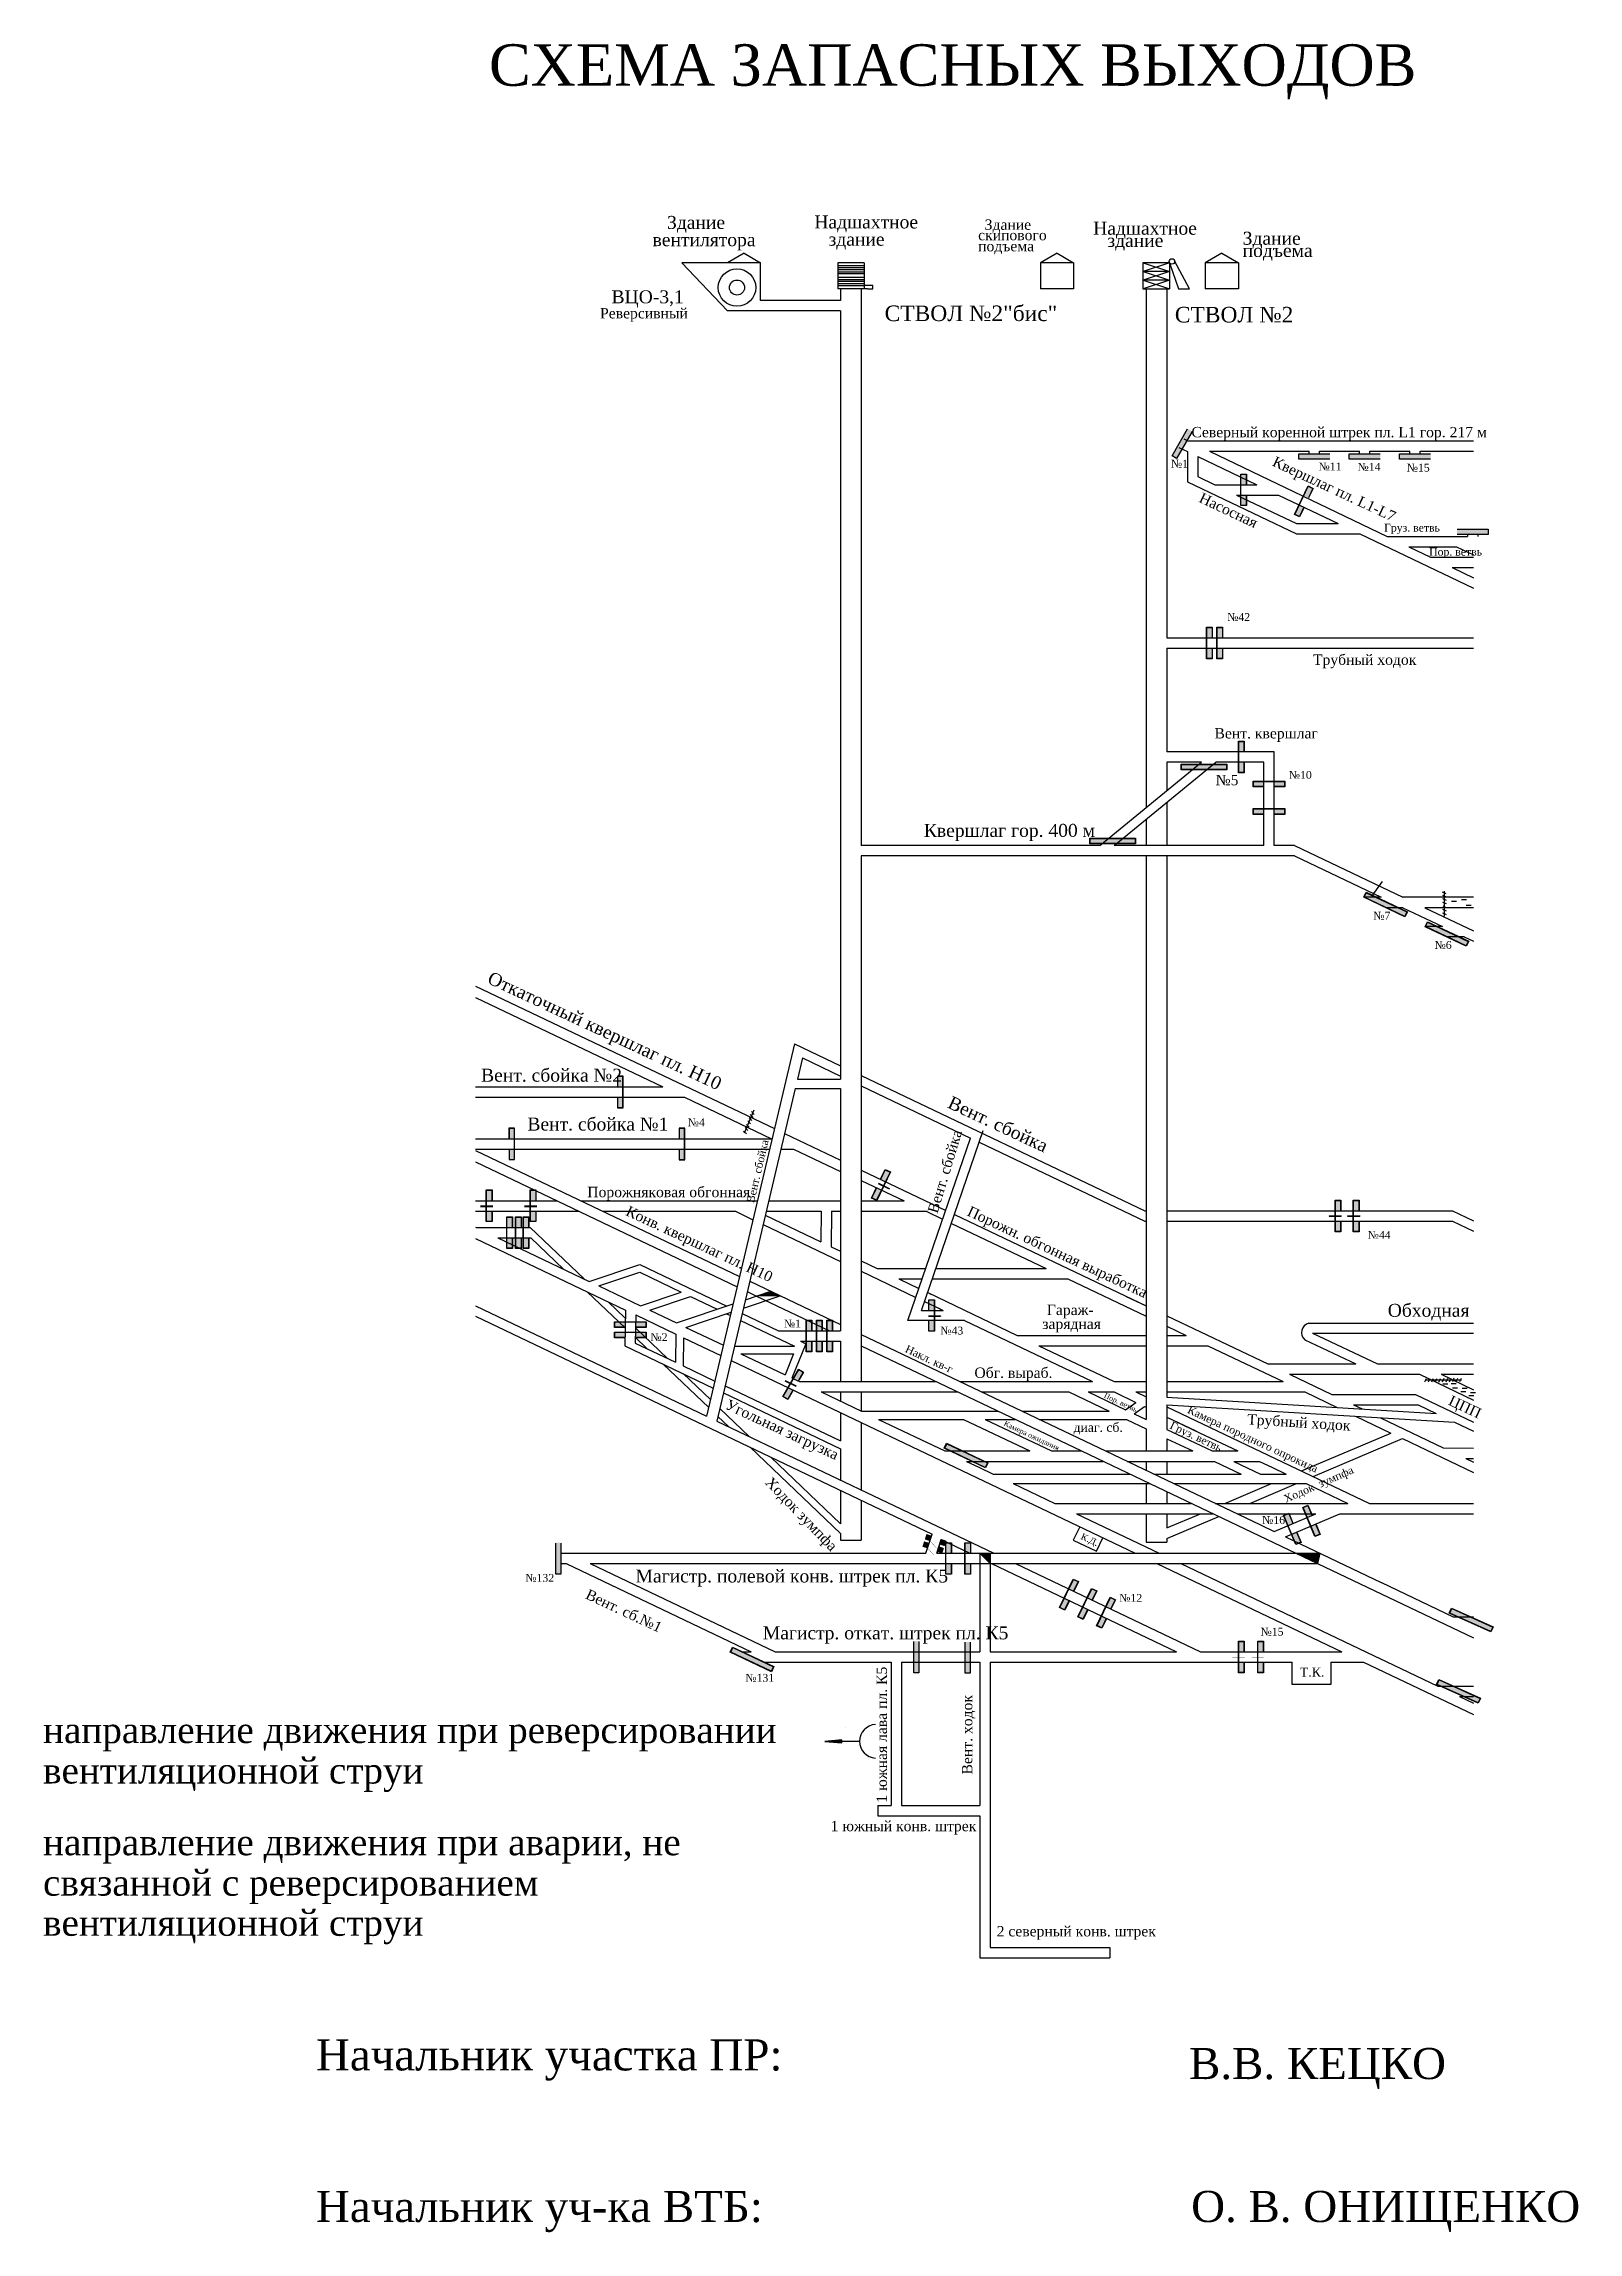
# Model space of a CAD drawing. Header units: millimetres. Extents: x -860 to -268, y -454 to 390.
import ezdxf

# ---------------------------------------------------------------- set-up
doc = ezdxf.new("R2010")
doc.units = ezdxf.units.MM
for name, color, linetype in [('Двери', 7, 'Continuous'), ('Название схема зап выходов', 7, 'Continuous'), ('Номера перемычек', 7, 'Continuous'), ('Перемычки 01', 7, 'Continuous'), ('Подписи', 7, 'Continuous'), ('Усл зап выхода', 7, 'Continuous')]:
    doc.layers.add(name, color=color, linetype=linetype)
doc.styles.get("Standard").update_dxf_attribs({"font": 'TIMES.TTF', "height": 10})

msp = doc.modelspace()

# ---------------------------------------------------------------- texts
for s, height, p in [('Здание', 5, (-619.56, 318.92)), ('Надшахтное', 5, (-562.7, 319.1)), ('Здание', 4, (-496.92, 318.57)), ('Надшахтное', 5, (-455.05, 316.68)), ('вентилятора', 5, (-625.13, 312.25)), ('здание', 5, (-557.18, 312.43)), ('подъема', 4, (-499.45, 310.27)), ('скипового', 4, (-499.45, 314.54)), ('здание', 5, (-449.54, 311.95)), ('Здание', 5, (-397.31, 312.81)), ('подъема', 5, (-397.33, 308.08)), ('Реверсивный', 4, (-645.41, 284.36)), ('ВЦО-3,1', 5, (-640.99, 290.2)), ('СТВОЛ №2"бис"', 6, (-535.54, 283.33)), ('СТВОЛ №2', 6, (-423.5, 282.81)), ('Северный коренной штрек пл. L1 гор. 217 м', 4, (-417.09, 238.47)), ('Груз. ветвь', 3, (-342.7, 202.08)), ('Пор. ветвь', 3, (-325.31, 192.8)), ('Трубный ходок', 4, (-370.18, 150.63)), ('Вент. квершлаг', 4, (-408.2, 122.21)), ('Квершлаг гор. 400 м', 5, (-520.39, 84.22)), ('Вент. сбойка №2', 5, (-691.34, -10.28)), ('Вент. сбойка №1', 5, (-673.46, -29.15)), ('Порожняковая обгонная', 4, (-650.35, -54.87)), ('Гараж-', 4, (-472.91, -100.36)), ('Обходная', 5, (-341.31, -101.04)), ('зарядная', 4, (-474.66, -105.75)), ('Обг. выраб.', 4, (-500.88, -124.62)), ('диаг. сб.', 3.5, (-462.61, -145.46)), ('Магистр. полевой конв. штрек пл. К5', 5, (-631.7, -203.6)), ('Магистр. откат. штрек пл. К5', 5, (-582.55, -225.55)), ('Т.К.', 3.5, (-375.19, -239.95)), ('1 южный конв. штрек', 4, (-556.39, -299.61)), ('2 северный конв. штрек', 4, (-492.29, -340.22))]:
    msp.add_text(s, height=height).set_placement(p)
for s, height, rotation, p in [('Квершлаг пл. L1-L7', 4, 335, (-386.2, 227.64)), ('Насосная', 4, 334.72783, (-414.54, 213.65)), ('Откаточный квершлаг пл. Н10', 5, 335, (-689.33, 27.97)), ('Вент. сбойка', 5, 335, (-511.64, -20.15)), ('Вент. сбойка', 3, 76.65976, (-586.03, -57.32)), ('Вент. сбойка', 4, 73.15982, (-515.2, -61.38)), ('Конв. квершлаг пл. Н10', 4, 335, (-635.84, -61.66)), ('Порожн. обгонная выработка', 4, 335, (-504.03, -61.75)), ('Угольная загрузка', 4, 335, (-597.41, -136.35)), ('ЦПП', 4, 335, (-318.24, -134.85)), ('Камера породного опрокида', 3, 335, (-418.93, -138.01)), ('Трубный ходок', 4, 356.44549, (-395.65, -142.53)), ('Ходок зумпфа', 4, 314, (-581.96, -165.24)), ('К.Д.', 2.5, 335.67264, (-460.07, -186.74)), ('Вент. сб.№1', 4, 335, (-651.38, -209.63)), ('1 южная лава пл. К5', 4, 90, (-534.67, -288.59)), ('Вент. ходок', 4, 90, (-501.68, -277.72))]:
    msp.add_text(s, height=height, rotation=rotation).set_placement(p)
at = {"color": 7}
for s, height, rotation, p in [('Накл. кв-г', 3, 335, (-527.94, -114.53)), ('Пор. ветвь', 2, 335, (-451.07, -132.1)), ('Камера ожидания', 2, 335, (-489.73, -142.91)), ('Груз. ветвь', 3, 335, (-425.74, -144.03)), ('Ходок  зумпфа', 3, 23.64465, (-380.63, -172.85))]:
    msp.add_text(s, height=height, rotation=rotation, dxfattribs=at).set_placement(p)
at = {"layer": 'Название схема зап выходов'}
msp.add_text('СХЕМА ЗАПАСНЫХ ВЫХОДОВ', height=16, dxfattribs=at).set_placement((-688.3, 374.19))
at = {"layer": 'Номера перемычек'}
for s, height, p in [('№1', 3, (-424.99, 226.79)), ('№11', 3, (-368.02, 225.71)), ('№14', 3, (-352.96, 225.57)), ('№15', 3, (-333.94, 225.26)), ('№42', 3, (-403.29, 167.6)), ('№5', 4, (-407.74, 104.17)), ('№10', 3, (-379.49, 106.63)), ('№7', 3, (-346.88, 52.29)), ('№6', 3, (-323.21, 41)), ('№44', 3, (-349.02, -70.93)), ('№16', 3, (-389.79, -181)), ('№132', 3, (-674.26, -203.29)), ('№12', 3, (-444.97, -211.06)), ('№15', 3, (-390.39, -224.09)), ('№131', 3, (-589.3, -241.89))]:
    msp.add_text(s, height=height, dxfattribs=at).set_placement(p)
at = {"layer": 'Номера перемычек', "color": 7}
for s, p in [('№4', (-611.55, -27.46)), ('№2', (-625.94, -110.4)), ('№1', (-574.44, -105.12)), ('№43', (-514.03, -107.87))]:
    msp.add_text(s, height=3, dxfattribs=at).set_placement(p)
at = {"layer": 'Подписи', "color": 0}
msp.add_text('Начальник участка ПР:', height=12, dxfattribs=at).set_placement((-755.1, -391.96))
at = {"layer": 'Подписи'}
for s, p in [('В.В. КЕЦКО', (-418.02, -395.29)), ('Начальник уч-ка ВТБ:', (-755.1, -450.47)), ('О. В. ОНИЩЕНКО', (-417.2, -450.47))]:
    msp.add_text(s, height=12, dxfattribs=at).set_placement(p)
at = {"layer": 'Усл зап выхода'}
for s, p in [('направление движения при реверсировании', (-860.46, -265.59)), ('вентиляционной струи', (-860.46, -281.2)), ('направление движения при аварии, не', (-860.46, -308.89)), ('связанной с реверсированием', (-860.46, -324.5)), ('вентиляционной струи', (-860.46, -339.99))]:
    msp.add_text(s, height=10, dxfattribs=at).set_placement(p)

# ---------------------------------------------------------------- hatches: boundary and pattern name
for points in [[(-579.51, -91.21), (-584.97, -93.03), (-575.9, -92.93)], [(-573.95, -125.68), (-574.02, -125.81), (-571.93, -126.83), (-571.86, -126.7)], [(-569.81, -127.85), (-569.74, -127.72), (-571.77, -126.74), (-571.84, -126.87)], [(-498.79, -192.29), (-494.79, -196.29), (-494.79, -192.29)], [(-367.56, -192.29), (-376.85, -192.29), (-368.46, -196.29)], [(-401.26, -232.31), (-401.26, -232.46), (-398.94, -232.46), (-398.94, -232.31)], [(-396.58, -232.46), (-396.58, -232.31), (-398.84, -232.31), (-398.84, -232.46)], [(-393.85, -232.31), (-393.85, -232.46), (-391.53, -232.46), (-391.53, -232.31)], [(-389.17, -232.46), (-389.17, -232.31), (-391.43, -232.31), (-391.43, -232.46)], [(-552.13, -265.51), (-552.13, -264.32), (-558.69, -264.96)]]:
    msp.add_hatch(color=256).paths.add_polyline_path(points)
h = msp.add_hatch(color=256)
h.paths.add_polyline_path([(-519.37, -184.88), (-520.05, -186.98), (-518.04, -187.63), (-518.01, -187.53), (-519.92, -186.91), (-519.31, -185.01), (-517.39, -185.63), (-517.36, -185.54)])
h.paths.add_polyline_path([(-518, -187.51), (-518.04, -187.63), (-515.6, -190.25), (-515.53, -190.17), (-515.84, -189.84)])
h.paths.add_polyline_path([(-514.36, -188.82), (-514.39, -188.92), (-512.38, -189.57), (-511.7, -187.48), (-513.71, -186.83), (-513.74, -186.92), (-511.83, -187.54), (-512.44, -189.44)])
h = msp.add_hatch(color=3)
h.paths.add_polyline_path([(-519.31, -185.01), (-519.92, -186.91), (-518.01, -187.53), (-517.39, -185.63)])
h.paths.add_polyline_path([(-513.74, -186.92), (-514.36, -188.82), (-512.44, -189.44), (-511.83, -187.54)])
h = msp.add_hatch(color=256)
h.paths.add_polyline_path([(-520.3, -187.7), (-520.97, -189.79), (-518.97, -190.44), (-518.94, -190.35), (-520.85, -189.73), (-520.23, -187.83), (-518.32, -188.45), (-518.29, -188.35)])
h.paths.add_polyline_path([(-518.93, -190.33), (-518.97, -190.44), (-516.53, -193.06), (-516.45, -192.99), (-516.76, -192.66)])
h.paths.add_polyline_path([(-515.28, -191.64), (-515.31, -191.73), (-513.3, -192.39), (-512.63, -190.29), (-514.63, -189.64), (-514.66, -189.74), (-512.75, -190.36), (-513.37, -192.26)])
h = msp.add_hatch(color=3)
h.paths.add_polyline_path([(-520.23, -187.83), (-520.85, -189.73), (-518.94, -190.35), (-518.32, -188.45)])
h.paths.add_polyline_path([(-514.66, -189.74), (-515.28, -191.64), (-513.37, -192.26), (-512.75, -190.36)])
at = {"layer": 'Двери'}
h = msp.add_hatch(color=256, dxfattribs=at)
h.paths.add_polyline_path([(-395.87, 220.18), (-395.87, 224.28), (-398.07, 224.28), (-398.07, 220.18), (-397.97, 220.18), (-397.97, 224.18), (-395.97, 224.18), (-395.97, 220.18)])
h.paths.add_polyline_path([(-397.97, 216.18), (-397.97, 220.18), (-398.07, 220.18), (-398.07, 216.18)])
h.paths.add_polyline_path([(-395.87, 212.08), (-395.87, 216.18), (-395.97, 216.18), (-395.97, 212.18), (-397.97, 212.18), (-397.97, 216.18), (-398.07, 216.18), (-398.07, 212.08)])
h = msp.add_hatch(color=3, dxfattribs=at)
h.paths.add_polyline_path([(-395.97, 224.18), (-397.97, 224.18), (-397.97, 220.18), (-395.97, 220.18)])
h.paths.add_polyline_path([(-397.97, 212.18), (-395.97, 212.18), (-395.97, 216.18), (-397.97, 216.18)])
h = msp.add_hatch(color=256, dxfattribs=at)
h.paths.add_polyline_path([(-371.84, 215.05), (-370.07, 218.75), (-372.06, 219.7), (-373.82, 216), (-373.73, 215.95), (-372.01, 219.57), (-370.21, 218.7), (-371.93, 215.09)])
h.paths.add_polyline_path([(-375.46, 212.34), (-373.73, 215.95), (-373.82, 216), (-375.55, 212.39)])
h.paths.add_polyline_path([(-375.33, 207.74), (-373.56, 211.44), (-373.65, 211.48), (-375.37, 207.87), (-377.18, 208.73), (-375.46, 212.34), (-375.55, 212.39), (-377.31, 208.69)])
h = msp.add_hatch(color=3, dxfattribs=at)
h.paths.add_polyline_path([(-370.21, 218.7), (-372.01, 219.57), (-373.73, 215.95), (-371.93, 215.09)])
h.paths.add_polyline_path([(-377.18, 208.73), (-375.37, 207.87), (-373.65, 211.48), (-375.46, 212.34)])
h = msp.add_hatch(color=256, dxfattribs=at)
h.paths.add_polyline_path([(-409.05, 161.08), (-409.05, 165.18), (-411.25, 165.18), (-411.25, 161.08), (-411.15, 161.08), (-411.15, 165.08), (-409.15, 165.08), (-409.15, 161.08)])
h.paths.add_polyline_path([(-411.15, 157.08), (-411.15, 161.08), (-411.25, 161.08), (-411.25, 157.08)])
h.paths.add_polyline_path([(-409.05, 152.98), (-409.05, 157.08), (-409.15, 157.08), (-409.15, 153.08), (-411.15, 153.08), (-411.15, 157.08), (-411.25, 157.08), (-411.25, 152.98)])
h = msp.add_hatch(color=256, dxfattribs=at)
h.paths.add_polyline_path([(-409.05, 161.03), (-409.05, 165.13), (-411.25, 165.13), (-411.25, 161.03), (-411.15, 161.03), (-411.15, 165.03), (-409.15, 165.03), (-409.15, 161.03)])
h.paths.add_polyline_path([(-411.15, 157.03), (-411.15, 161.03), (-411.25, 161.03), (-411.25, 157.03)])
h.paths.add_polyline_path([(-409.05, 152.93), (-409.05, 157.03), (-409.15, 157.03), (-409.15, 153.03), (-411.15, 153.03), (-411.15, 157.03), (-411.25, 157.03), (-411.25, 152.93)])
h = msp.add_hatch(color=3, dxfattribs=at)
h.paths.add_polyline_path([(-409.15, 165.08), (-411.15, 165.08), (-411.15, 161.08), (-409.15, 161.08)])
h.paths.add_polyline_path([(-411.15, 153.08), (-409.15, 153.08), (-409.15, 157.08), (-411.15, 157.08)])
h = msp.add_hatch(color=3, dxfattribs=at)
h.paths.add_polyline_path([(-409.15, 165.03), (-411.15, 165.03), (-411.15, 161.03), (-409.15, 161.03)])
h.paths.add_polyline_path([(-411.15, 153.03), (-409.15, 153.03), (-409.15, 157.03), (-411.15, 157.03)])
h = msp.add_hatch(color=256, dxfattribs=at)
h.paths.add_polyline_path([(-405.05, 161.08), (-405.05, 165.18), (-407.25, 165.18), (-407.25, 161.08), (-407.15, 161.08), (-407.15, 165.08), (-405.15, 165.08), (-405.15, 161.08)])
h.paths.add_polyline_path([(-407.15, 157.08), (-407.15, 161.08), (-407.25, 161.08), (-407.25, 157.08)])
h.paths.add_polyline_path([(-405.05, 152.98), (-405.05, 157.08), (-405.15, 157.08), (-405.15, 153.08), (-407.15, 153.08), (-407.15, 157.08), (-407.25, 157.08), (-407.25, 152.98)])
h = msp.add_hatch(color=256, dxfattribs=at)
h.paths.add_polyline_path([(-405.05, 161.03), (-405.05, 165.13), (-407.25, 165.13), (-407.25, 161.03), (-407.15, 161.03), (-407.15, 165.03), (-405.15, 165.03), (-405.15, 161.03)])
h.paths.add_polyline_path([(-407.15, 157.03), (-407.15, 161.03), (-407.25, 161.03), (-407.25, 157.03)])
h.paths.add_polyline_path([(-405.05, 152.93), (-405.05, 157.03), (-405.15, 157.03), (-405.15, 153.03), (-407.15, 153.03), (-407.15, 157.03), (-407.25, 157.03), (-407.25, 152.93)])
h = msp.add_hatch(color=3, dxfattribs=at)
h.paths.add_polyline_path([(-405.15, 165.08), (-407.15, 165.08), (-407.15, 161.08), (-405.15, 161.08)])
h.paths.add_polyline_path([(-407.15, 153.08), (-405.15, 153.08), (-405.15, 157.08), (-407.15, 157.08)])
h = msp.add_hatch(color=3, dxfattribs=at)
h.paths.add_polyline_path([(-405.15, 165.03), (-407.15, 165.03), (-407.15, 161.03), (-405.15, 161.03)])
h.paths.add_polyline_path([(-407.15, 153.03), (-405.15, 153.03), (-405.15, 157.03), (-407.15, 157.03)])
h = msp.add_hatch(color=256, dxfattribs=at)
h.paths.add_polyline_path([(-396.72, 117.06), (-396.72, 121.16), (-398.92, 121.16), (-398.92, 117.06), (-398.82, 117.06), (-398.82, 121.06), (-396.82, 121.06), (-396.82, 117.06)])
h.paths.add_polyline_path([(-398.82, 113.06), (-398.82, 117.06), (-398.92, 117.06), (-398.92, 113.06)])
h.paths.add_polyline_path([(-396.72, 108.96), (-396.72, 113.06), (-396.82, 113.06), (-396.82, 109.06), (-398.82, 109.06), (-398.82, 113.06), (-398.92, 113.06), (-398.92, 108.96)])
h = msp.add_hatch(color=3, dxfattribs=at)
h.paths.add_polyline_path([(-396.82, 121.06), (-398.82, 121.06), (-398.82, 117.06), (-396.82, 117.06)])
h.paths.add_polyline_path([(-398.82, 109.06), (-396.82, 109.06), (-396.82, 113.06), (-398.82, 113.06)])
h = msp.add_hatch(color=256, dxfattribs=at)
h.paths.add_polyline_path([(-385.13, 103.52), (-381.03, 103.52), (-381.03, 105.72), (-385.13, 105.72), (-385.13, 105.62), (-381.13, 105.62), (-381.13, 103.62), (-385.13, 103.62)])
h.paths.add_polyline_path([(-389.13, 105.62), (-385.13, 105.62), (-385.13, 105.72), (-389.13, 105.72)])
h.paths.add_polyline_path([(-393.23, 103.52), (-389.13, 103.52), (-389.13, 103.62), (-393.13, 103.62), (-393.13, 105.62), (-389.13, 105.62), (-389.13, 105.72), (-393.23, 105.72)])
h = msp.add_hatch(color=3, dxfattribs=at)
h.paths.add_polyline_path([(-381.13, 103.62), (-381.13, 105.62), (-385.13, 105.62), (-385.13, 103.62)])
h.paths.add_polyline_path([(-393.13, 105.62), (-393.13, 103.62), (-389.13, 103.62), (-389.13, 105.62)])
h = msp.add_hatch(color=256, dxfattribs=at)
h.paths.add_polyline_path([(-385.13, 92.92), (-381.03, 92.92), (-381.03, 95.12), (-385.13, 95.12), (-385.13, 95.02), (-381.13, 95.02), (-381.13, 93.02), (-385.13, 93.02)])
h.paths.add_polyline_path([(-389.13, 95.02), (-385.13, 95.02), (-385.13, 95.12), (-389.13, 95.12)])
h.paths.add_polyline_path([(-393.23, 92.92), (-389.13, 92.92), (-389.13, 93.02), (-393.13, 93.02), (-393.13, 95.02), (-389.13, 95.02), (-389.13, 95.12), (-393.23, 95.12)])
h = msp.add_hatch(color=3, dxfattribs=at)
h.paths.add_polyline_path([(-381.13, 93.02), (-381.13, 95.02), (-385.13, 95.02), (-385.13, 93.02)])
h.paths.add_polyline_path([(-393.13, 95.02), (-393.13, 93.02), (-389.13, 93.02), (-389.13, 95.02)])
h = msp.add_hatch(color=256, dxfattribs=at)
h.paths.add_polyline_path([(-638.72, -12.29), (-638.72, -8.19), (-636.52, -8.19), (-636.52, -12.29), (-636.62, -12.29), (-636.62, -8.29), (-638.62, -8.29), (-638.62, -12.29)])
h.paths.add_polyline_path([(-636.62, -16.29), (-636.62, -12.29), (-636.52, -12.29), (-636.52, -16.29)])
h.paths.add_polyline_path([(-638.72, -20.39), (-638.72, -16.29), (-638.62, -16.29), (-638.62, -20.29), (-636.62, -20.29), (-636.62, -16.29), (-636.52, -16.29), (-636.52, -20.39)])
h = msp.add_hatch(color=3, dxfattribs=at)
h.paths.add_polyline_path([(-638.62, -8.29), (-636.62, -8.29), (-636.62, -12.29), (-638.62, -12.29)])
h.paths.add_polyline_path([(-636.62, -20.29), (-638.62, -20.29), (-638.62, -16.29), (-636.62, -16.29)])
h = msp.add_hatch(color=256, dxfattribs=at)
h.paths.add_polyline_path([(-680.6, -32.3), (-680.6, -28.2), (-678.4, -28.2), (-678.4, -32.3), (-678.5, -32.3), (-678.5, -28.3), (-680.5, -28.3), (-680.5, -32.3)])
h.paths.add_polyline_path([(-678.5, -36.3), (-678.5, -32.3), (-678.4, -32.3), (-678.4, -36.3)])
h.paths.add_polyline_path([(-680.6, -40.4), (-680.6, -36.3), (-680.5, -36.3), (-680.5, -40.3), (-678.5, -40.3), (-678.5, -36.3), (-678.4, -36.3), (-678.4, -40.4)])
h = msp.add_hatch(color=3, dxfattribs=at)
h.paths.add_polyline_path([(-680.5, -28.3), (-678.5, -28.3), (-678.5, -32.3), (-680.5, -32.3)])
h.paths.add_polyline_path([(-678.5, -40.3), (-680.5, -40.3), (-680.5, -36.3), (-678.5, -36.3)])
h = msp.add_hatch(color=256, dxfattribs=at)
h.paths.add_polyline_path([(-614.93, -32.31), (-614.93, -28.21), (-612.73, -28.21), (-612.73, -32.31), (-612.83, -32.31), (-612.83, -28.31), (-614.83, -28.31), (-614.83, -32.31)])
h.paths.add_polyline_path([(-612.83, -36.31), (-612.83, -32.31), (-612.73, -32.31), (-612.73, -36.31)])
h.paths.add_polyline_path([(-614.93, -40.41), (-614.93, -36.31), (-614.83, -36.31), (-614.83, -40.31), (-612.83, -40.31), (-612.83, -36.31), (-612.73, -36.31), (-612.73, -40.41)])
h = msp.add_hatch(color=3, dxfattribs=at)
h.paths.add_polyline_path([(-614.83, -28.31), (-612.83, -28.31), (-612.83, -32.31), (-614.83, -32.31)])
h.paths.add_polyline_path([(-612.83, -40.31), (-614.83, -40.31), (-614.83, -36.31), (-612.83, -36.31)])
h = msp.add_hatch(color=256, dxfattribs=at)
h.paths.add_polyline_path([(-538.8, -51.51), (-540.56, -55.22), (-538.57, -56.16), (-536.81, -52.46), (-536.9, -52.41), (-538.62, -56.03), (-540.43, -55.17), (-538.71, -51.56)])
h.paths.add_polyline_path([(-535.19, -48.8), (-536.9, -52.41), (-536.81, -52.46), (-535.1, -48.84)])
h.paths.add_polyline_path([(-535.33, -44.2), (-537.09, -47.9), (-537, -47.94), (-535.28, -44.33), (-533.47, -45.19), (-535.19, -48.8), (-535.1, -48.84), (-533.34, -45.14)])
h = msp.add_hatch(color=3, dxfattribs=at)
h.paths.add_polyline_path([(-540.43, -55.17), (-538.62, -56.03), (-536.9, -52.41), (-538.71, -51.56)])
h.paths.add_polyline_path([(-533.47, -45.19), (-535.28, -44.33), (-537, -47.94), (-535.19, -48.8)])
h = msp.add_hatch(color=256, dxfattribs=at)
h.paths.add_polyline_path([(-537.95, -49.47), (-538.01, -49.6), (-536.02, -50.54), (-535.96, -50.41)])
h.paths.add_polyline_path([(-535.87, -50.46), (-535.93, -50.59), (-533.79, -51.6), (-533.73, -51.47)])
h = msp.add_hatch(color=256, dxfattribs=at)
h.paths.add_polyline_path([(-687.13, -56.19), (-687.13, -52.09), (-689.33, -52.09), (-689.33, -56.19), (-689.23, -56.19), (-689.23, -52.19), (-687.23, -52.19), (-687.23, -56.19)])
h.paths.add_polyline_path([(-689.23, -60.19), (-689.23, -56.19), (-689.33, -56.19), (-689.33, -60.19)])
h.paths.add_polyline_path([(-687.13, -64.29), (-687.13, -60.19), (-687.23, -60.19), (-687.23, -64.19), (-689.23, -64.19), (-689.23, -60.19), (-689.33, -60.19), (-689.33, -64.29)])
h = msp.add_hatch(color=3, dxfattribs=at)
h.paths.add_polyline_path([(-687.23, -52.19), (-689.23, -52.19), (-689.23, -56.19), (-687.23, -56.19)])
h.paths.add_polyline_path([(-689.23, -64.19), (-687.23, -64.19), (-687.23, -60.19), (-689.23, -60.19)])
h = msp.add_hatch(color=256, dxfattribs=at)
h.paths.add_polyline_path([(-670.16, -56.19), (-670.16, -52.09), (-672.36, -52.09), (-672.36, -56.19), (-672.26, -56.19), (-672.26, -52.19), (-670.26, -52.19), (-670.26, -56.19)])
h.paths.add_polyline_path([(-672.26, -60.19), (-672.26, -56.19), (-672.36, -56.19), (-672.36, -60.19)])
h.paths.add_polyline_path([(-670.16, -64.29), (-670.16, -60.19), (-670.26, -60.19), (-670.26, -64.19), (-672.26, -64.19), (-672.26, -60.19), (-672.36, -60.19), (-672.36, -64.29)])
h = msp.add_hatch(color=3, dxfattribs=at)
h.paths.add_polyline_path([(-670.26, -52.19), (-672.26, -52.19), (-672.26, -56.19), (-670.26, -56.19)])
h.paths.add_polyline_path([(-672.26, -64.19), (-670.26, -64.19), (-670.26, -60.19), (-672.26, -60.19)])
h = msp.add_hatch(color=256, dxfattribs=at)
h.paths.add_polyline_path([(-359.41, -60.15), (-359.41, -56.05), (-361.61, -56.05), (-361.61, -60.15), (-361.51, -60.15), (-361.51, -56.15), (-359.51, -56.15), (-359.51, -60.15)])
h.paths.add_polyline_path([(-361.51, -64.15), (-361.51, -60.15), (-361.61, -60.15), (-361.61, -64.15)])
h.paths.add_polyline_path([(-359.41, -68.25), (-359.41, -64.15), (-359.51, -64.15), (-359.51, -68.15), (-361.51, -68.15), (-361.51, -64.15), (-361.61, -64.15), (-361.61, -68.25)])
h = msp.add_hatch(color=3, dxfattribs=at)
h.paths.add_polyline_path([(-359.51, -56.15), (-361.51, -56.15), (-361.51, -60.15), (-359.51, -60.15)])
h.paths.add_polyline_path([(-361.51, -68.15), (-359.51, -68.15), (-359.51, -64.15), (-361.51, -64.15)])
h = msp.add_hatch(color=256, dxfattribs=at)
h.paths.add_polyline_path([(-352.39, -60.15), (-352.39, -56.05), (-354.59, -56.05), (-354.59, -60.15), (-354.49, -60.15), (-354.49, -56.15), (-352.49, -56.15), (-352.49, -60.15)])
h.paths.add_polyline_path([(-354.49, -64.15), (-354.49, -60.15), (-354.59, -60.15), (-354.59, -64.15)])
h.paths.add_polyline_path([(-352.39, -68.25), (-352.39, -64.15), (-352.49, -64.15), (-352.49, -68.15), (-354.49, -68.15), (-354.49, -64.15), (-354.59, -64.15), (-354.59, -68.25)])
h = msp.add_hatch(color=3, dxfattribs=at)
h.paths.add_polyline_path([(-352.49, -56.15), (-354.49, -56.15), (-354.49, -60.15), (-352.49, -60.15)])
h.paths.add_polyline_path([(-354.49, -68.15), (-352.49, -68.15), (-352.49, -64.15), (-354.49, -64.15)])
h = msp.add_hatch(color=256, dxfattribs=at)
h.paths.add_polyline_path([(-679.26, -66.53), (-679.26, -62.43), (-681.46, -62.43), (-681.46, -66.53), (-681.36, -66.53), (-681.36, -62.53), (-679.36, -62.53), (-679.36, -66.53)])
h.paths.add_polyline_path([(-681.36, -70.53), (-681.36, -66.53), (-681.46, -66.53), (-681.46, -70.53)])
h.paths.add_polyline_path([(-679.26, -74.63), (-679.26, -70.53), (-679.36, -70.53), (-679.36, -74.53), (-681.36, -74.53), (-681.36, -70.53), (-681.46, -70.53), (-681.46, -74.63)])
h = msp.add_hatch(color=3, dxfattribs=at)
h.paths.add_polyline_path([(-679.36, -62.53), (-681.36, -62.53), (-681.36, -66.53), (-679.36, -66.53)])
h.paths.add_polyline_path([(-681.36, -74.53), (-679.36, -74.53), (-679.36, -70.53), (-681.36, -70.53)])
h = msp.add_hatch(color=256, dxfattribs=at)
h.paths.add_polyline_path([(-675.83, -66.53), (-675.83, -62.43), (-678.03, -62.43), (-678.03, -66.53), (-677.93, -66.53), (-677.93, -62.53), (-675.93, -62.53), (-675.93, -66.53)])
h.paths.add_polyline_path([(-677.93, -70.53), (-677.93, -66.53), (-678.03, -66.53), (-678.03, -70.53)])
h.paths.add_polyline_path([(-675.83, -74.63), (-675.83, -70.53), (-675.93, -70.53), (-675.93, -74.53), (-677.93, -74.53), (-677.93, -70.53), (-678.03, -70.53), (-678.03, -74.63)])
h = msp.add_hatch(color=3, dxfattribs=at)
h.paths.add_polyline_path([(-675.93, -62.53), (-677.93, -62.53), (-677.93, -66.53), (-675.93, -66.53)])
h.paths.add_polyline_path([(-677.93, -74.53), (-675.93, -74.53), (-675.93, -70.53), (-677.93, -70.53)])
h = msp.add_hatch(color=256, dxfattribs=at)
h.paths.add_polyline_path([(-672.89, -66.53), (-672.89, -62.43), (-675.09, -62.43), (-675.09, -66.53), (-674.99, -66.53), (-674.99, -62.53), (-672.99, -62.53), (-672.99, -66.53)])
h.paths.add_polyline_path([(-674.99, -70.53), (-674.99, -66.53), (-675.09, -66.53), (-675.09, -70.53)])
h.paths.add_polyline_path([(-672.89, -74.63), (-672.89, -70.53), (-672.99, -70.53), (-672.99, -74.53), (-674.99, -74.53), (-674.99, -70.53), (-675.09, -70.53), (-675.09, -74.63)])
h = msp.add_hatch(color=3, dxfattribs=at)
h.paths.add_polyline_path([(-672.99, -62.53), (-674.99, -62.53), (-674.99, -66.53), (-672.99, -66.53)])
h.paths.add_polyline_path([(-674.99, -74.53), (-672.99, -74.53), (-672.99, -70.53), (-674.99, -70.53)])
h = msp.add_hatch(color=256, dxfattribs=at)
h.paths.add_polyline_path([(-518.53, -102.55), (-518.53, -106.65), (-516.33, -106.65), (-516.33, -102.55), (-516.43, -102.55), (-516.43, -106.55), (-518.43, -106.55), (-518.43, -102.55)])
h.paths.add_polyline_path([(-516.43, -98.55), (-516.43, -102.55), (-516.33, -102.55), (-516.33, -98.55)])
h.paths.add_polyline_path([(-518.53, -94.45), (-518.53, -98.55), (-518.43, -98.55), (-518.43, -94.55), (-516.43, -94.55), (-516.43, -98.55), (-516.33, -98.55), (-516.33, -94.45)])
h = msp.add_hatch(color=3, dxfattribs=at)
h.paths.add_polyline_path([(-518.43, -106.55), (-516.43, -106.55), (-516.43, -102.55), (-518.43, -102.55)])
h.paths.add_polyline_path([(-516.43, -94.55), (-518.43, -94.55), (-518.43, -98.55), (-516.43, -98.55)])
h = msp.add_hatch(color=256, dxfattribs=at)
h.paths.add_polyline_path([(-631.73, -105.13), (-627.63, -105.13), (-627.63, -102.93), (-631.73, -102.93), (-631.73, -103.03), (-627.73, -103.03), (-627.73, -105.03), (-631.73, -105.03)])
h.paths.add_polyline_path([(-635.73, -103.03), (-631.73, -103.03), (-631.73, -102.93), (-635.73, -102.93)])
h.paths.add_polyline_path([(-639.83, -105.13), (-635.73, -105.13), (-635.73, -105.03), (-639.73, -105.03), (-639.73, -103.03), (-635.73, -103.03), (-635.73, -102.93), (-639.83, -102.93)])
h = msp.add_hatch(color=256, dxfattribs=at)
h.paths.add_polyline_path([(-631.73, -109.13), (-627.63, -109.13), (-627.63, -106.93), (-631.73, -106.93), (-631.73, -107.03), (-627.73, -107.03), (-627.73, -109.03), (-631.73, -109.03)])
h.paths.add_polyline_path([(-635.73, -107.03), (-631.73, -107.03), (-631.73, -106.93), (-635.73, -106.93)])
h.paths.add_polyline_path([(-639.83, -109.13), (-635.73, -109.13), (-635.73, -109.03), (-639.73, -109.03), (-639.73, -107.03), (-635.73, -107.03), (-635.73, -106.93), (-639.83, -106.93)])
h = msp.add_hatch(color=3, dxfattribs=at)
h.paths.add_polyline_path([(-627.73, -105.03), (-627.73, -103.03), (-631.73, -103.03), (-631.73, -105.03)])
h.paths.add_polyline_path([(-639.73, -103.03), (-639.73, -105.03), (-635.73, -105.03), (-635.73, -103.03)])
h = msp.add_hatch(color=3, dxfattribs=at)
h.paths.add_polyline_path([(-627.73, -109.03), (-627.73, -107.03), (-631.73, -107.03), (-631.73, -109.03)])
h.paths.add_polyline_path([(-639.73, -107.03), (-639.73, -109.03), (-635.73, -109.03), (-635.73, -107.03)])
h = msp.add_hatch(color=256, dxfattribs=at)
h.paths.add_polyline_path([(-563.66, -106.45), (-563.66, -102.35), (-565.86, -102.35), (-565.86, -106.45), (-565.76, -106.45), (-565.76, -102.45), (-563.76, -102.45), (-563.76, -106.45)])
h.paths.add_polyline_path([(-565.76, -110.45), (-565.76, -106.45), (-565.86, -106.45), (-565.86, -110.45)])
h.paths.add_polyline_path([(-563.66, -114.55), (-563.66, -110.45), (-563.76, -110.45), (-563.76, -114.45), (-565.76, -114.45), (-565.76, -110.45), (-565.86, -110.45), (-565.86, -114.55)])
h = msp.add_hatch(color=3, dxfattribs=at)
h.paths.add_polyline_path([(-563.76, -102.45), (-565.76, -102.45), (-565.76, -106.45), (-563.76, -106.45)])
h.paths.add_polyline_path([(-565.76, -114.45), (-563.76, -114.45), (-563.76, -110.45), (-565.76, -110.45)])
h = msp.add_hatch(color=256, dxfattribs=at)
h.paths.add_polyline_path([(-559.66, -106.45), (-559.66, -102.35), (-561.86, -102.35), (-561.86, -106.45), (-561.76, -106.45), (-561.76, -102.45), (-559.76, -102.45), (-559.76, -106.45)])
h.paths.add_polyline_path([(-561.76, -110.45), (-561.76, -106.45), (-561.86, -106.45), (-561.86, -110.45)])
h.paths.add_polyline_path([(-559.66, -114.55), (-559.66, -110.45), (-559.76, -110.45), (-559.76, -114.45), (-561.76, -114.45), (-561.76, -110.45), (-561.86, -110.45), (-561.86, -114.55)])
h = msp.add_hatch(color=3, dxfattribs=at)
h.paths.add_polyline_path([(-559.76, -102.45), (-561.76, -102.45), (-561.76, -106.45), (-559.76, -106.45)])
h.paths.add_polyline_path([(-561.76, -114.45), (-559.76, -114.45), (-559.76, -110.45), (-561.76, -110.45)])
h = msp.add_hatch(color=256, dxfattribs=at)
h.paths.add_polyline_path([(-555.66, -106.45), (-555.66, -102.35), (-557.86, -102.35), (-557.86, -106.45), (-557.76, -106.45), (-557.76, -102.45), (-555.76, -102.45), (-555.76, -106.45)])
h.paths.add_polyline_path([(-557.76, -110.45), (-557.76, -106.45), (-557.86, -106.45), (-557.86, -110.45)])
h.paths.add_polyline_path([(-555.66, -114.55), (-555.66, -110.45), (-555.76, -110.45), (-555.76, -114.45), (-557.76, -114.45), (-557.76, -110.45), (-557.86, -110.45), (-557.86, -114.55)])
h = msp.add_hatch(color=3, dxfattribs=at)
h.paths.add_polyline_path([(-555.76, -102.45), (-557.76, -102.45), (-557.76, -106.45), (-555.76, -106.45)])
h.paths.add_polyline_path([(-557.76, -114.45), (-555.76, -114.45), (-555.76, -110.45), (-557.76, -110.45)])
h = msp.add_hatch(color=256, dxfattribs=at)
h.paths.add_polyline_path([(-568.89, -125.92), (-566.85, -122.36), (-568.76, -121.26), (-570.8, -124.82), (-570.71, -124.87), (-568.72, -121.4), (-566.99, -122.4), (-568.98, -125.87)])
h.paths.add_polyline_path([(-572.71, -128.34), (-570.71, -124.87), (-570.8, -124.82), (-572.8, -128.29)])
h.paths.add_polyline_path([(-572.93, -132.94), (-570.89, -129.38), (-570.98, -129.33), (-572.97, -132.8), (-574.7, -131.8), (-572.71, -128.34), (-572.8, -128.29), (-574.84, -131.84)])
h = msp.add_hatch(color=3, dxfattribs=at)
h.paths.add_polyline_path([(-566.99, -122.4), (-568.72, -121.4), (-570.71, -124.87), (-568.98, -125.87)])
h.paths.add_polyline_path([(-574.7, -131.8), (-572.97, -132.8), (-570.98, -129.33), (-572.71, -128.34)])
h = msp.add_hatch(color=256, dxfattribs=at)
h.paths.add_polyline_path([(-377.89, -180.67), (-379.48, -176.89), (-381.51, -177.74), (-379.92, -181.52), (-379.83, -181.48), (-381.38, -177.79), (-379.53, -177.02), (-377.98, -180.71)])
h.paths.add_polyline_path([(-378.28, -185.17), (-379.83, -181.48), (-379.92, -181.52), (-378.37, -185.21)])
h.paths.add_polyline_path([(-374.75, -188.13), (-376.34, -184.35), (-376.43, -184.39), (-374.89, -188.08), (-376.73, -188.86), (-378.28, -185.17), (-378.37, -185.21), (-376.78, -188.99)])
h = msp.add_hatch(color=3, dxfattribs=at)
h.paths.add_polyline_path([(-379.53, -177.02), (-381.38, -177.79), (-379.83, -181.48), (-377.98, -180.71)])
h.paths.add_polyline_path([(-376.73, -188.86), (-374.89, -188.08), (-376.43, -184.39), (-378.28, -185.17)])
h = msp.add_hatch(color=256, dxfattribs=at)
h.paths.add_polyline_path([(-370.52, -177.57), (-372.1, -173.79), (-374.13, -174.64), (-372.54, -178.42), (-372.45, -178.38), (-374, -174.69), (-372.16, -173.92), (-370.61, -177.61)])
h.paths.add_polyline_path([(-370.9, -182.07), (-372.45, -178.38), (-372.54, -178.42), (-371, -182.11)])
h.paths.add_polyline_path([(-367.38, -185.04), (-368.97, -181.26), (-369.06, -181.29), (-367.51, -184.98), (-369.35, -185.76), (-370.9, -182.07), (-371, -182.11), (-369.41, -185.89)])
h = msp.add_hatch(color=3, dxfattribs=at)
h.paths.add_polyline_path([(-372.16, -173.92), (-374, -174.69), (-372.45, -178.38), (-370.61, -177.61)])
h.paths.add_polyline_path([(-369.35, -185.76), (-367.51, -184.98), (-369.06, -181.29), (-370.9, -182.07)])
h = msp.add_hatch(color=256, dxfattribs=at)
h.paths.add_polyline_path([(-509.76, -192.34), (-509.76, -188.24), (-511.96, -188.24), (-511.96, -192.34), (-511.86, -192.34), (-511.86, -188.34), (-509.86, -188.34), (-509.86, -192.34)])
h.paths.add_polyline_path([(-511.86, -196.34), (-511.86, -192.34), (-511.96, -192.34), (-511.96, -196.34)])
h.paths.add_polyline_path([(-509.76, -200.44), (-509.76, -196.34), (-509.86, -196.34), (-509.86, -200.34), (-511.86, -200.34), (-511.86, -196.34), (-511.96, -196.34), (-511.96, -200.44)])
h = msp.add_hatch(color=3, dxfattribs=at)
h.paths.add_polyline_path([(-509.86, -188.34), (-511.86, -188.34), (-511.86, -192.34), (-509.86, -192.34)])
h.paths.add_polyline_path([(-511.86, -200.34), (-509.86, -200.34), (-509.86, -196.34), (-511.86, -196.34)])
h = msp.add_hatch(color=256, dxfattribs=at)
h.paths.add_polyline_path([(-502.35, -192.34), (-502.35, -188.24), (-504.55, -188.24), (-504.55, -192.34), (-504.45, -192.34), (-504.45, -188.34), (-502.45, -188.34), (-502.45, -192.34)])
h.paths.add_polyline_path([(-504.45, -196.34), (-504.45, -192.34), (-504.55, -192.34), (-504.55, -196.34)])
h.paths.add_polyline_path([(-502.35, -200.44), (-502.35, -196.34), (-502.45, -196.34), (-502.45, -200.34), (-504.45, -200.34), (-504.45, -196.34), (-504.55, -196.34), (-504.55, -200.44)])
h = msp.add_hatch(color=3, dxfattribs=at)
h.paths.add_polyline_path([(-502.45, -188.34), (-504.45, -188.34), (-504.45, -192.34), (-502.45, -192.34)])
h.paths.add_polyline_path([(-504.45, -200.34), (-502.45, -200.34), (-502.45, -196.34), (-504.45, -196.34)])
h = msp.add_hatch(color=256, dxfattribs=at)
h.paths.add_polyline_path([(-462.51, -206.92), (-460.74, -203.22), (-462.73, -202.28), (-464.49, -205.98), (-464.4, -206.02), (-462.68, -202.41), (-460.88, -203.27), (-462.6, -206.88)])
h.paths.add_polyline_path([(-466.13, -209.63), (-464.4, -206.02), (-464.49, -205.98), (-466.22, -209.59)])
h.paths.add_polyline_path([(-466, -214.23), (-464.23, -210.53), (-464.32, -210.49), (-466.04, -214.1), (-467.85, -213.24), (-466.13, -209.63), (-466.22, -209.59), (-467.98, -213.29)])
h = msp.add_hatch(color=3, dxfattribs=at)
h.paths.add_polyline_path([(-460.88, -203.27), (-462.68, -202.41), (-464.4, -206.02), (-462.6, -206.88)])
h.paths.add_polyline_path([(-467.85, -213.24), (-466.04, -214.1), (-464.32, -210.49), (-466.13, -209.63)])
h = msp.add_hatch(color=256, dxfattribs=at)
h.paths.add_polyline_path([(-455.43, -210.51), (-453.66, -206.81), (-455.65, -205.87), (-457.41, -209.57), (-457.32, -209.61), (-455.6, -206), (-453.8, -206.86), (-455.52, -210.47)])
h.paths.add_polyline_path([(-459.05, -213.22), (-457.32, -209.61), (-457.41, -209.57), (-459.14, -213.18)])
h.paths.add_polyline_path([(-458.92, -217.83), (-457.15, -214.12), (-457.24, -214.08), (-458.96, -217.69), (-460.77, -216.83), (-459.05, -213.22), (-459.14, -213.18), (-460.9, -216.88)])
h = msp.add_hatch(color=3, dxfattribs=at)
h.paths.add_polyline_path([(-453.8, -206.86), (-455.6, -206), (-457.32, -209.61), (-455.52, -210.47)])
h.paths.add_polyline_path([(-460.77, -216.83), (-458.96, -217.69), (-457.24, -214.08), (-459.05, -213.22)])
h = msp.add_hatch(color=256, dxfattribs=at)
h.paths.add_polyline_path([(-448.21, -213.96), (-446.44, -210.26), (-448.43, -209.31), (-450.19, -213.01), (-450.1, -213.05), (-448.38, -209.44), (-446.58, -210.3), (-448.3, -213.91)])
h.paths.add_polyline_path([(-451.82, -216.66), (-450.1, -213.05), (-450.19, -213.01), (-451.92, -216.62)])
h.paths.add_polyline_path([(-451.69, -221.27), (-449.93, -217.57), (-450.02, -217.53), (-451.74, -221.14), (-453.55, -220.27), (-451.82, -216.66), (-451.92, -216.62), (-453.68, -220.32)])
h = msp.add_hatch(color=3, dxfattribs=at)
h.paths.add_polyline_path([(-446.58, -210.3), (-448.38, -209.44), (-450.1, -213.05), (-448.3, -213.91)])
h.paths.add_polyline_path([(-453.55, -220.27), (-451.74, -221.14), (-450.02, -217.53), (-451.82, -216.66)])
h = msp.add_hatch(color=256, dxfattribs=at)
h.paths.add_polyline_path([(-396.72, -230.38), (-396.72, -226.28), (-398.92, -226.28), (-398.92, -230.38), (-398.82, -230.38), (-398.82, -226.38), (-396.82, -226.38), (-396.82, -230.38)])
h.paths.add_polyline_path([(-398.82, -234.38), (-398.82, -230.38), (-398.92, -230.38), (-398.92, -234.38)])
h.paths.add_polyline_path([(-396.72, -238.48), (-396.72, -234.38), (-396.82, -234.38), (-396.82, -238.38), (-398.82, -238.38), (-398.82, -234.38), (-398.92, -234.38), (-398.92, -238.48)])
h = msp.add_hatch(color=3, dxfattribs=at)
h.paths.add_polyline_path([(-396.82, -226.38), (-398.82, -226.38), (-398.82, -230.38), (-396.82, -230.38)])
h.paths.add_polyline_path([(-398.82, -238.38), (-396.82, -238.38), (-396.82, -234.38), (-398.82, -234.38)])
h = msp.add_hatch(color=256, dxfattribs=at)
h.paths.add_polyline_path([(-389.31, -230.38), (-389.31, -226.28), (-391.51, -226.28), (-391.51, -230.38), (-391.41, -230.38), (-391.41, -226.38), (-389.41, -226.38), (-389.41, -230.38)])
h.paths.add_polyline_path([(-391.41, -234.38), (-391.41, -230.38), (-391.51, -230.38), (-391.51, -234.38)])
h.paths.add_polyline_path([(-389.31, -238.48), (-389.31, -234.38), (-389.41, -234.38), (-389.41, -238.38), (-391.41, -238.38), (-391.41, -234.38), (-391.51, -234.38), (-391.51, -238.48)])
h = msp.add_hatch(color=3, dxfattribs=at)
h.paths.add_polyline_path([(-389.41, -226.38), (-391.41, -226.38), (-391.41, -230.38), (-389.41, -230.38)])
h.paths.add_polyline_path([(-391.41, -238.38), (-389.41, -238.38), (-389.41, -234.38), (-391.41, -234.38)])
at = {"layer": 'Перемычки 01'}
h = msp.add_hatch(color=256, dxfattribs=at)
h.paths.add_polyline_path([(-422.76, 230.14), (-420.72, 233.7), (-420.81, 233.75), (-422.8, 230.28), (-424.53, 231.27), (-422.54, 234.75), (-422.63, 234.79), (-424.67, 231.24)])
h.paths.add_polyline_path([(-420.81, 233.75), (-420.72, 233.7), (-416.69, 240.73), (-418.6, 241.82), (-422.63, 234.79), (-422.54, 234.75), (-418.56, 241.69), (-416.83, 240.69)])
h = msp.add_hatch(color=3, dxfattribs=at)
h.paths.add_polyline_path([(-424.53, 231.27), (-422.8, 230.28), (-420.81, 233.75), (-422.54, 234.75)])
h.paths.add_polyline_path([(-418.82, 237.22), (-420.55, 238.22), (-422.54, 234.75), (-420.81, 233.75)])
h.paths.add_polyline_path([(-418.82, 237.22), (-416.83, 240.69), (-418.56, 241.69), (-420.55, 238.22)])
h = msp.add_hatch(color=256, dxfattribs=at)
h.paths.add_polyline_path([(-375.74, 229.97), (-371.64, 229.97), (-371.64, 230.07), (-375.64, 230.07), (-375.64, 232.07), (-371.64, 232.07), (-371.64, 232.17), (-375.74, 232.17)])
h.paths.add_polyline_path([(-371.64, 230.07), (-371.64, 229.97), (-363.54, 229.97), (-363.54, 232.17), (-371.64, 232.17), (-371.64, 232.07), (-363.64, 232.07), (-363.64, 230.07)])
h = msp.add_hatch(color=3, dxfattribs=at)
h.paths.add_polyline_path([(-375.64, 232.07), (-375.64, 230.07), (-371.64, 230.07), (-371.64, 232.07)])
h.paths.add_polyline_path([(-367.64, 230.07), (-367.64, 232.07), (-371.64, 232.07), (-371.64, 230.07)])
h.paths.add_polyline_path([(-367.64, 230.07), (-363.64, 230.07), (-363.64, 232.07), (-367.64, 232.07)])
h = msp.add_hatch(color=256, dxfattribs=at)
h.paths.add_polyline_path([(-356.33, 229.97), (-352.23, 229.97), (-352.23, 230.07), (-356.23, 230.07), (-356.23, 232.07), (-352.23, 232.07), (-352.23, 232.17), (-356.33, 232.17)])
h.paths.add_polyline_path([(-352.23, 230.07), (-352.23, 229.97), (-344.13, 229.97), (-344.13, 232.17), (-352.23, 232.17), (-352.23, 232.07), (-344.23, 232.07), (-344.23, 230.07)])
h = msp.add_hatch(color=3, dxfattribs=at)
h.paths.add_polyline_path([(-356.23, 232.07), (-356.23, 230.07), (-352.23, 230.07), (-352.23, 232.07)])
h.paths.add_polyline_path([(-348.23, 230.07), (-348.23, 232.07), (-352.23, 232.07), (-352.23, 230.07)])
h.paths.add_polyline_path([(-348.23, 230.07), (-344.23, 230.07), (-344.23, 232.07), (-348.23, 232.07)])
h = msp.add_hatch(color=256, dxfattribs=at)
h.paths.add_polyline_path([(-336.92, 229.97), (-332.82, 229.97), (-332.82, 230.07), (-336.82, 230.07), (-336.82, 232.07), (-332.82, 232.07), (-332.82, 232.17), (-336.92, 232.17)])
h.paths.add_polyline_path([(-332.82, 230.07), (-332.82, 229.97), (-324.72, 229.97), (-324.72, 232.17), (-332.82, 232.17), (-332.82, 232.07), (-324.82, 232.07), (-324.82, 230.07)])
h = msp.add_hatch(color=3, dxfattribs=at)
h.paths.add_polyline_path([(-336.82, 232.07), (-336.82, 230.07), (-332.82, 230.07), (-332.82, 232.07)])
h.paths.add_polyline_path([(-328.82, 230.07), (-328.82, 232.07), (-332.82, 232.07), (-332.82, 230.07)])
h.paths.add_polyline_path([(-328.82, 230.07), (-324.82, 230.07), (-324.82, 232.07), (-328.82, 232.07)])
h = msp.add_hatch(color=256, dxfattribs=at)
h.paths.add_polyline_path([(-302.39, 203.11), (-306.49, 203.11), (-306.49, 203.01), (-302.49, 203.01), (-302.49, 201.01), (-306.49, 201.01), (-306.49, 200.91), (-302.39, 200.91)])
h.paths.add_polyline_path([(-306.49, 203.01), (-306.49, 203.11), (-314.59, 203.11), (-314.59, 200.91), (-306.49, 200.91), (-306.49, 201.01), (-314.49, 201.01), (-314.49, 203.01)])
h = msp.add_hatch(color=3, dxfattribs=at)
h.paths.add_polyline_path([(-302.49, 201.01), (-302.49, 203.01), (-306.49, 203.01), (-306.49, 201.01)])
h.paths.add_polyline_path([(-310.49, 203.01), (-310.49, 201.01), (-306.49, 201.01), (-306.49, 203.01)])
h.paths.add_polyline_path([(-310.49, 203.01), (-314.49, 203.01), (-314.49, 201.01), (-310.49, 201.01)])
h = msp.add_hatch(color=256, dxfattribs=at)
h.paths.add_polyline_path([(-421, 112.29), (-421, 110.14), (-403.4, 110.14), (-403.4, 112.29)])
h.paths.add_polyline_path([(-403.53, 112.17), (-403.53, 110.27), (-420.87, 110.27), (-420.87, 112.17)], flags=16)
for color, points in [(3, [(-420.87, 112.17), (-420.87, 110.27), (-403.53, 110.27), (-403.53, 112.17)]), (3, [(-456.19, 83.61), (-456.19, 81.71), (-438.84, 81.71), (-438.84, 83.61)]), (3, [(-349.57, 62.66), (-350.38, 60.95), (-334.7, 53.53), (-333.89, 55.25)]), (3, [(-325.9, 51.28), (-326.71, 49.57), (-311.03, 42.15), (-310.22, 43.86)]), (256, [(-691.52, -58.25), (-691.52, -58.4), (-689.2, -58.4), (-689.2, -58.25)]), (256, [(-686.84, -58.4), (-686.84, -58.25), (-689.1, -58.25), (-689.1, -58.4)]), (256, [(-674.55, -58.25), (-674.55, -58.4), (-672.23, -58.4), (-672.23, -58.25)]), (256, [(-669.87, -58.4), (-669.87, -58.25), (-672.13, -58.25), (-672.13, -58.4)]), (3, [(-511.55, -150.03), (-512.36, -151.74), (-496.68, -159.16), (-495.87, -157.45)]), (3, [(-316.59, -213.7), (-317.37, -215.43), (-301.54, -222.54), (-300.77, -220.81)]), (3, [(-594.17, -228.73), (-594.98, -230.44), (-579.3, -237.86), (-578.49, -236.15)]), (3, [(-321.5, -241.24), (-322.28, -242.97), (-306.45, -250.08), (-305.68, -248.35)])]:
    msp.add_hatch(color=color, dxfattribs=at).paths.add_polyline_path(points)
h = msp.add_hatch(color=256, dxfattribs=at)
h.paths.add_polyline_path([(-456.32, 83.74), (-456.32, 81.59), (-438.72, 81.59), (-438.72, 83.74)])
h.paths.add_polyline_path([(-438.84, 83.61), (-438.84, 81.71), (-456.19, 81.71), (-456.19, 83.61)], flags=16)
h = msp.add_hatch(color=256, dxfattribs=at)
h.paths.add_polyline_path([(-349.63, 62.83), (-350.55, 60.89), (-334.64, 53.36), (-333.72, 55.31)])
h.paths.add_polyline_path([(-333.89, 55.25), (-334.7, 53.53), (-350.38, 60.95), (-349.57, 62.66)], flags=16)
h = msp.add_hatch(color=256, dxfattribs=at)
h.paths.add_polyline_path([(-325.96, 51.45), (-326.88, 49.5), (-310.97, 41.98), (-310.05, 43.92)])
h.paths.add_polyline_path([(-310.22, 43.86), (-311.03, 42.15), (-326.71, 49.57), (-325.9, 51.28)], flags=16)
h = msp.add_hatch(color=256, dxfattribs=at)
h.paths.add_polyline_path([(-511.61, -149.86), (-512.53, -151.8), (-496.62, -159.33), (-495.7, -157.39)])
h.paths.add_polyline_path([(-495.87, -157.45), (-496.68, -159.16), (-512.36, -151.74), (-511.55, -150.03)], flags=16)
h = msp.add_hatch(color=256, dxfattribs=at)
h.paths.add_polyline_path([(-660.4, -200.49), (-660.4, -196.39), (-660.5, -196.39), (-660.5, -200.39), (-662.5, -200.39), (-662.5, -196.39), (-662.6, -196.39), (-662.6, -200.49)])
h.paths.add_polyline_path([(-660.5, -196.39), (-660.4, -196.39), (-660.4, -188.29), (-662.6, -188.29), (-662.6, -196.39), (-662.5, -196.39), (-662.5, -188.39), (-660.5, -188.39)])
h = msp.add_hatch(color=3, dxfattribs=at)
h.paths.add_polyline_path([(-662.5, -200.39), (-660.5, -200.39), (-660.5, -196.39), (-662.5, -196.39)])
h.paths.add_polyline_path([(-660.5, -192.39), (-662.5, -192.39), (-662.5, -196.39), (-660.5, -196.39)])
h.paths.add_polyline_path([(-660.5, -192.39), (-660.5, -188.39), (-662.5, -188.39), (-662.5, -192.39)])
h = msp.add_hatch(color=256, dxfattribs=at)
h.paths.add_polyline_path([(-316.65, -213.54), (-317.54, -215.5), (-301.48, -222.71), (-300.6, -220.75)])
h.paths.add_polyline_path([(-300.77, -220.81), (-301.54, -222.54), (-317.37, -215.43), (-316.59, -213.7)], flags=16)
h = msp.add_hatch(color=256, dxfattribs=at)
h.paths.add_polyline_path([(-522.18, -238.53), (-522.18, -234.43), (-522.28, -234.43), (-522.28, -238.43), (-524.28, -238.43), (-524.28, -234.43), (-524.38, -234.43), (-524.38, -238.53)])
h.paths.add_polyline_path([(-522.28, -234.43), (-522.18, -234.43), (-522.18, -226.33), (-524.38, -226.33), (-524.38, -234.43), (-524.28, -234.43), (-524.28, -226.43), (-522.28, -226.43)])
h = msp.add_hatch(color=3, dxfattribs=at)
h.paths.add_polyline_path([(-524.28, -238.43), (-522.28, -238.43), (-522.28, -234.43), (-524.28, -234.43)])
h.paths.add_polyline_path([(-522.28, -230.43), (-524.28, -230.43), (-524.28, -234.43), (-522.28, -234.43)])
h.paths.add_polyline_path([(-522.28, -230.43), (-522.28, -226.43), (-524.28, -226.43), (-524.28, -230.43)])
h = msp.add_hatch(color=256, dxfattribs=at)
h.paths.add_polyline_path([(-502.36, -238.76), (-502.36, -234.66), (-502.46, -234.66), (-502.46, -238.66), (-504.46, -238.66), (-504.46, -234.66), (-504.56, -234.66), (-504.56, -238.76)])
h.paths.add_polyline_path([(-502.46, -234.66), (-502.36, -234.66), (-502.36, -226.56), (-504.56, -226.56), (-504.56, -234.66), (-504.46, -234.66), (-504.46, -226.66), (-502.46, -226.66)])
h = msp.add_hatch(color=3, dxfattribs=at)
h.paths.add_polyline_path([(-504.46, -238.66), (-502.46, -238.66), (-502.46, -234.66), (-504.46, -234.66)])
h.paths.add_polyline_path([(-502.46, -230.66), (-504.46, -230.66), (-504.46, -234.66), (-502.46, -234.66)])
h.paths.add_polyline_path([(-502.46, -230.66), (-502.46, -226.66), (-504.46, -226.66), (-504.46, -230.66)])
h = msp.add_hatch(color=256, dxfattribs=at)
h.paths.add_polyline_path([(-594.23, -228.56), (-595.15, -230.5), (-579.24, -238.03), (-578.32, -236.09)])
h.paths.add_polyline_path([(-578.49, -236.15), (-579.3, -237.86), (-594.98, -230.44), (-594.17, -228.73)], flags=16)
h = msp.add_hatch(color=256, dxfattribs=at)
h.paths.add_polyline_path([(-321.56, -241.08), (-322.44, -243.04), (-306.39, -250.25), (-305.51, -248.29)])
h.paths.add_polyline_path([(-305.68, -248.35), (-306.45, -250.08), (-322.28, -242.97), (-321.5, -241.24)], flags=16)

# ---------------------------------------------------------------- linework, layer by layer
for p, q in [((-583.42, 305.82), (-613.81, 305.82)), ((-613.81, 305.82), (-596.27, 287.32)), ((-589.77, 309.59), (-596.27, 305.82)), ((-583.42, 305.82), (-596.27, 305.82)), ((-589.77, 309.59), (-583.42, 305.82)), ((-583.42, 291.32), (-583.42, 305.82)), ((-543.46, 304.67), (-553.71, 304.67)), ((-543.41, 305.82), (-553.67, 305.82)), ((-553.67, 305.82), (-553.67, 295.82)), ((-543.41, 305.82), (-543.41, 295.82)), ((-468.91, 309.59), (-475.41, 305.82)), ((-462.56, 305.82), (-475.41, 305.82)), ((-475.41, 305.82), (-475.41, 295.82)), ((-468.91, 309.59), (-462.56, 305.82)), ((-462.56, 305.82), (-462.56, 295.82)), ((-425.6, 305.82), (-435.86, 305.82)), ((-435.86, 305.82), (-435.86, 295.82)), ((-435.77, 305.84), (-425.52, 302.52)), ((-425.52, 305.84), (-435.77, 302.52)), ((-425.6, 305.82), (-425.6, 295.82)), ((-425.6, 305.82), (-422.04, 295.81)), ((-417.87, 295.81), (-423.56, 306.31)), ((-405.33, 309.59), (-411.83, 305.82)), ((-411.83, 305.82), (-411.83, 295.82)), ((-398.98, 305.82), (-411.83, 305.82)), ((-405.33, 309.59), (-398.98, 305.82)), ((-398.98, 305.82), (-398.98, 295.82)), ((-543.46, 303.84), (-553.71, 303.84)), ((-543.46, 303.1), (-553.71, 303.1)), ((-543.46, 302.26), (-553.71, 302.26)), ((-543.46, 301.52), (-553.71, 301.52)), ((-543.46, 300.14), (-553.71, 300.14)), ((-543.46, 299.31), (-553.71, 299.31)), ((-543.46, 298.57), (-553.71, 298.57)), ((-543.46, 297.73), (-553.71, 297.73)), ((-543.46, 296.99), (-553.71, 296.99)), ((-542.21, 295.82), (-553.67, 295.82)), ((-553.67, 295.82), (-553.67, 295.82)), ((-552.56, 295.82), (-552.56, 291.32)), ((-544.56, 295.82), (-544.56, 80.89)), ((-540.05, 297.08), (-543.41, 297.08)), ((-542.21, 295.82), (-540.05, 295.82)), ((-540.05, 295.82), (-540.05, 297.08)), ((-462.56, 295.82), (-475.41, 295.82)), ((-475.41, 295.82), (-475.41, 295.82)), ((-435.86, 295.82), (-435.86, 295.82)), ((-435.86, 295.82), (-425.6, 295.82)), ((-425.52, 302.52), (-435.77, 302.52)), ((-425.52, 302.52), (-435.77, 299.18)), ((-435.77, 302.52), (-425.52, 299.18)), ((-425.52, 299.18), (-435.77, 299.18)), ((-435.77, 299.18), (-425.52, 295.84)), ((-425.52, 299.18), (-435.77, 295.84)), ((-434.56, 295.82), (-434.56, 95.59)), ((-426.56, 295.82), (-426.56, 161.03)), ((-422.04, 295.81), (-417.87, 295.81)), ((-398.98, 295.82), (-411.83, 295.82)), ((-411.83, 295.82), (-411.83, 295.82)), ((-552.56, 287.32), (-596.27, 287.32)), ((-552.56, 287.32), (-596.27, 287.32)), ((-552.56, 291.32), (-583.42, 291.32)), ((-556.56, 291.32), (-583.42, 291.32)), ((-552.56, 287.32), (-552.56, -9.34)), ((-420.06, 237.84), (-418.51, 237.09)), ((-418.51, 237.09), (-308.22, 237.09)), ((-421.94, 234.56), (-418.63, 232.97)), ((-418.63, 232.97), (-418.63, 221.23)), ((-414.63, 231.06), (-414.63, 223.32)), ((-414.63, 231.06), (-391.88, 220.18)), ((-410.17, 233.09), (-371.64, 233.09)), ((-410.17, 233.09), (-341.55, 200.18)), ((-371.64, 232.07), (-371.64, 233.09)), ((-367.64, 232.07), (-367.64, 233.09)), ((-367.64, 233.09), (-352.23, 233.09)), ((-352.23, 232.07), (-352.23, 233.09)), ((-348.23, 232.07), (-348.23, 233.09)), ((-348.23, 233.09), (-332.82, 233.09)), ((-332.82, 232.07), (-332.82, 233.09)), ((-328.82, 232.07), (-328.82, 233.09)), ((-328.82, 233.09), (-308.22, 233.09)), ((-418.63, 221.23), (-376.58, 201.18)), ((-414.63, 223.32), (-408.03, 220.18)), ((-408.03, 220.18), (-391.88, 220.18)), ((-399.65, 216.18), (-383.49, 216.18)), ((-399.65, 216.18), (-376.58, 205.18)), ((-383.49, 216.18), (-360.43, 205.18)), ((-376.58, 205.18), (-360.43, 205.18)), ((-376.58, 201.18), (-352.04, 201.18)), ((-352.04, 201.18), (-308.22, 180.28)), ((-341.55, 200.18), (-310.49, 200.18)), ((-333.17, 196.18), (-314.8, 196.18)), ((-333.17, 196.18), (-324.78, 192.18)), ((-314.8, 196.18), (-308.22, 193.04)), ((-310.49, 201.01), (-310.49, 200.18)), ((-306.49, 201.01), (-306.49, 200.18)), ((-324.78, 192.18), (-308.22, 192.18)), ((-316.39, 188.18), (-308.22, 188.18)), ((-316.39, 188.18), (-308.22, 184.28)), ((-426.56, 161.03), (-308.22, 161.03)), ((-426.56, 157.03), (-308.22, 157.03)), ((-426.56, 157.03), (-426.56, 117.06)), ((-426.56, 157.03), (-426.56, 155.18)), ((-452.5, 80.89), (-413.24, 113.06)), ((-446.96, 80.89), (-407.69, 113.06)), ((-385.13, 117.06), (-426.56, 117.06)), ((-426.56, 113.06), (-426.56, 102.14)), ((-413.24, 113.06), (-426.56, 113.06)), ((-389.13, 113.06), (-407.69, 113.06)), ((-389.13, 80.89), (-389.13, 113.06)), ((-385.13, 80.89), (-385.13, 117.06)), ((-426.56, 97.6), (-426.56, 80.89)), ((-426.56, 97.6), (-426.56, 94.96)), ((-434.56, 91.04), (-434.56, 80.89)), ((-434.56, 91.04), (-434.56, 90.62)), ((-452.5, 80.89), (-544.56, 80.89)), ((-377.34, 76.89), (-544.56, 76.89)), ((-544.56, 76.89), (-544.56, -7.94)), ((-389.13, 80.89), (-446.96, 80.89)), ((-434.56, 76.89), (-434.56, -131.07)), ((-426.56, 76.89), (-426.56, -132.09)), ((-377.34, 80.89), (-385.13, 80.89)), ((-377.34, 80.89), (-335.41, 60.89)), ((-377.34, 76.89), (-343.79, 60.89)), ((-343.79, 60.89), (-350.67, 60.89)), ((-308.22, 60.89), (-335.41, 60.89)), ((-320.26, 62.96), (-318.86, 62.35)), ((-320.19, 61.69), (-318.79, 61.08)), ((-320.14, 60.41), (-318.75, 59.8)), ((-319.49, 63.31), (-319.49, 53.67)), ((-316.7, 59.35), (-314.77, 59.35)), ((-312.82, 60.1), (-310.89, 60.1)), ((-335.41, 56.89), (-342.15, 56.89)), ((-335.41, 56.89), (-320.12, 49.6)), ((-308.22, 56.89), (-327.02, 56.89)), ((-327.02, 56.89), (-308.22, 47.93)), ((-320.16, 59.07), (-318.77, 58.46)), ((-320.11, 56.26), (-318.71, 55.65)), ((-320.11, 54.86), (-318.71, 54.25)), ((-320.09, 57.6), (-318.7, 56.99)), ((-311, 57.8), (-309.07, 57.8)), ((-320.12, 49.6), (-326.99, 49.6)), ((-311.73, 45.6), (-318.64, 45.6)), ((-311.73, 45.6), (-308.22, 43.93)), ((-693.53, 26.65), (-578.09, -28.41)), ((-693.53, 22.21), (-621.15, -12.3)), ((-570.37, 4.37), (-604.26, -139.4)), ((-570.37, 4.37), (-552.56, -4.12)), ((-567.3, -1.1), (-569.24, -9.34)), ((-567.3, -1.1), (-552.56, -8.12)), ((-544.56, -7.94), (-544.56, -126.06)), ((-544.56, -7.94), (-435.08, -60.15)), ((-693.53, -12.3), (-621.15, -12.3)), ((-693.53, -16.3), (-612.76, -16.31)), ((-612.76, -16.31), (-579.2, -32.31)), ((-570.08, -12.92), (-600.34, -141.27)), ((-570.08, -12.92), (-552.56, -12.93)), ((-569.24, -9.34), (-552.56, -9.34)), ((-552.56, -12.93), (-552.56, -106.45)), ((-544.56, -11.94), (-502.4, -32.04)), ((-586.03, -21.29), (-589.75, -30.19)), ((-587.86, -24.19), (-586.81, -25.29)), ((-587.41, -22.99), (-586.36, -24.09)), ((-586.98, -21.79), (-585.93, -22.89)), ((-693.53, -32.3), (-579.2, -32.31)), ((-589.97, -29.32), (-588.92, -30.42)), ((-589.43, -28.03), (-588.38, -29.13)), ((-588.9, -26.8), (-587.85, -27.9)), ((-588.4, -25.42), (-587.34, -26.52)), ((-574.17, -30.28), (-552.56, -40.58)), ((-526.53, -102.48), (-502.4, -32.04)), ((-521.26, -98.56), (-499.03, -33.65)), ((-499.03, -33.65), (-435.08, -64.15)), ((-693.53, -36.31), (-579.96, -36.33)), ((-693.53, -36.83), (-591.55, -85.47)), ((-693.53, -41.26), (-592.48, -89.45)), ((-575.6, -36.33), (-570.78, -36.33)), ((-570.78, -36.33), (-552.56, -45.01)), ((-544.56, -44.4), (-511.96, -59.95)), ((-544.56, -48.4), (-527.96, -56.32)), ((-693.53, -56.3), (-662, -56.3)), ((-652.7, -56.3), (-584.67, -56.31)), ((-580.31, -56.31), (-552.56, -56.31)), ((-544.56, -56.31), (-527.96, -56.32)), ((-693.53, -60.3), (-653.61, -60.3)), ((-693.53, -66.4), (-693.24, -66.54)), ((-693.24, -66.54), (-672.35, -66.54)), ((-651.5, -86.44), (-672.35, -66.54)), ((-644.31, -60.3), (-593.17, -60.31)), ((-593.17, -60.31), (-586.38, -63.55)), ((-582.46, -65.42), (-552.56, -79.67)), ((-581.61, -61.82), (-560.13, -72.07)), ((-581.25, -60.31), (-560.02, -60.31)), ((-560.02, -60.31), (-560.13, -72.07)), ((-556.02, -60.31), (-556.14, -73.97)), ((-556.02, -60.31), (-552.56, -60.31)), ((-544.56, -60.31), (-519.57, -60.32)), ((-519.57, -60.32), (-513.14, -63.38)), ((-509.76, -65), (-473.24, -82.42)), ((-508.59, -61.56), (-434.56, -96.86)), ((-435.08, -60.15), (-434.56, -60.15)), ((-435.08, -64.15), (-434.56, -64.15)), ((-426.56, -60.15), (-316.3, -60.15)), ((-426.56, -64.15), (-316.3, -64.15)), ((-316.3, -60.15), (-308.22, -64.01)), ((-316.3, -64.15), (-308.22, -68.01)), ((-693.53, -70.83), (-635.61, -98.45)), ((-684.86, -70.53), (-672.16, -70.53)), ((-684.86, -70.53), (-649.56, -87.37)), ((-659.49, -82.63), (-672.16, -70.53)), ((-556.14, -73.97), (-552.56, -75.67)), ((-649.56, -87.37), (-630.11, -80.87)), ((-645.86, -89.13), (-630.11, -83.87)), ((-630.11, -80.87), (-596.51, -96.89)), ((-630.11, -83.87), (-614.09, -91.51)), ((-544.56, -79.49), (-538.44, -82.41)), ((-544.56, -83.49), (-523.47, -93.55)), ((-538.44, -82.41), (-519.66, -82.41)), ((-515.73, -82.41), (-473.24, -82.42)), ((-515.73, -82.41), (-515.22, -82.41)), ((-635.71, -105.34), (-650.22, -91.49)), ((-645.86, -89.13), (-629.84, -96.78)), ((-629.84, -96.78), (-614.09, -91.51)), ((-589.31, -94.48), (-579.51, -91.21)), ((-588.56, -91.32), (-584.97, -93.03)), ((-587.63, -87.34), (-552.56, -104.06)), ((-530.05, -86.41), (-521.03, -86.41)), ((-530.05, -86.41), (-522.3, -90.11)), ((-518.92, -91.72), (-484.37, -108.2)), ((-518.92, -91.72), (-517.73, -92.29)), ((-517.1, -86.41), (-464.85, -86.42)), ((-517.1, -86.41), (-516.24, -86.41)), ((-464.85, -86.42), (-434.56, -100.86)), ((-693.53, -96.83), (-604.26, -139.4)), ((-693.53, -100.83), (-517.21, -184.92)), ((-635.66, -101.57), (-642.22, -95.3)), ((-635.61, -98.45), (-635.81, -112.27)), ((-631.65, -100.34), (-631.81, -111.18)), ((-631.65, -100.34), (-616.13, -107.74)), ((-626.19, -98.51), (-610.44, -93.25)), ((-626.19, -98.51), (-615.96, -103.39)), ((-615.96, -103.39), (-594.04, -96.07)), ((-612.35, -105.11), (-594.79, -99.24)), ((-610.44, -93.25), (-600.21, -98.13)), ((-596.6, -99.85), (-595.1, -100.56)), ((-590.55, -99.74), (-576.47, -106.45)), ((-590.06, -97.66), (-575.9, -92.93)), ((-575.9, -92.93), (-584.97, -93.03)), ((-584.97, -93.03), (-556.84, -106.45)), ((-584.97, -93.03), (-584.97, -93.03)), ((-584.97, -93.03), (-584.97, -93.03)), ((-521.26, -98.56), (-512.97, -98.56)), ((-520.1, -95.16), (-514.13, -98)), ((-515.22, -97.48), (-512.97, -98.56)), ((-442.34, -93.15), (-434.56, -96.86)), ((-426.56, -100.68), (-387.64, -119.24)), ((-627.37, -113.3), (-631.78, -109.09)), ((-619.38, -117.11), (-631.72, -105.32)), ((-616.13, -107.74), (-616.28, -118.59)), ((-613.15, -109.17), (-613.3, -120.01)), ((-613.15, -109.17), (-598.75, -116.03)), ((-612.35, -105.11), (-597.81, -112.05)), ((-591.18, -102.43), (-570.31, -112.39)), ((-576.47, -106.45), (-552.56, -106.45)), ((-544.56, -107.88), (-450.28, -152.84)), ((-504.75, -102.48), (-526.53, -102.48)), ((-504.75, -102.48), (-455.29, -126.06)), ((-484.37, -108.2), (-434.56, -108.2)), ((-426.56, -104.68), (-419.16, -108.21)), ((-426.56, -108.2), (-419.16, -108.21)), ((-371.77, -103.56), (-308.22, -103.56)), ((-370.32, -107.3), (-308.22, -107.31)), ((-370.32, -107.3), (-345.27, -119.24)), ((-635.81, -112.27), (-601.7, -128.54)), ((-631.81, -111.18), (-616.28, -118.59)), ((-594.83, -117.9), (-438.85, -192.29)), ((-593.53, -112.39), (-570.31, -112.39)), ((-591, -115.3), (-570.72, -115.3)), ((-591, -115.3), (-574.2, -123.31)), ((-570.72, -115.3), (-573.97, -123.42)), ((-566.02, -111.43), (-571.32, -124.68)), ((-568.09, -110.45), (-552.56, -110.45)), ((-568.09, -110.45), (-566.02, -111.43)), ((-552.56, -110.45), (-552.56, -126.06)), ((-544.56, -112.31), (-459.58, -152.84)), ((-475.98, -112.2), (-434.56, -112.2)), ((-475.98, -112.2), (-446.9, -126.06)), ((-426.56, -112.2), (-410.77, -112.21)), ((-410.77, -112.21), (-381.71, -126.07)), ((-373.3, -109.88), (-353.66, -119.24)), ((-603.48, -136.11), (-621.1, -119.29)), ((-602.75, -132.99), (-613.34, -122.87)), ((-613.3, -120.01), (-601.06, -125.84)), ((-574.2, -123.31), (-573.97, -123.42)), ((-571.32, -124.68), (-568.44, -126.06)), ((-568.44, -126.06), (-515.72, -126.06)), ((-506.43, -126.06), (-455.29, -126.06)), ((-446.9, -126.06), (-434.56, -126.07)), ((-426.56, -126.07), (-381.71, -126.07)), ((-387.64, -119.24), (-376.74, -119.24)), ((-387.64, -119.24), (-353.66, -119.24)), ((-379.25, -123.24), (-329.09, -123.25)), ((-379.25, -123.24), (-366.6, -123.24)), ((-379.25, -123.24), (-362.87, -131.05)), ((-345.27, -119.24), (-308.22, -119.25)), ((-345.27, -119.24), (-308.22, -119.25)), ((-333.05, -123.25), (-329.09, -123.25)), ((-329.09, -123.25), (-308.22, -133.2)), ((-326.49, -124.94), (-327.1, -126.33)), ((-312.82, -125.47), (-326.91, -125.48)), ((-325.1, -124.94), (-325.71, -126.33)), ((-323.83, -124.94), (-324.43, -126.33)), ((-322.43, -124.94), (-323.04, -126.33)), ((-321.09, -124.95), (-321.7, -126.35)), ((-320.7, -123.25), (-308.22, -129.2)), ((-320.7, -123.25), (-308.22, -123.25)), ((-319.62, -124.88), (-320.23, -126.28)), ((-318.28, -124.9), (-318.89, -126.3)), ((-317, -124.86), (-317.61, -126.25)), ((-315.73, -124.79), (-316.34, -126.18)), ((-314.35, -124.8), (-314.96, -126.2)), ((-312.96, -124.8), (-313.57, -126.2)), ((-597.78, -130.41), (-552.56, -151.98)), ((-597.14, -127.71), (-552.56, -148.98)), ((-560.05, -130.06), (-507.34, -130.06)), ((-560.05, -130.06), (-544.51, -137.47)), ((-552.56, -130.06), (-552.56, -133.63)), ((-544.56, -130.06), (-544.56, -137.44)), ((-498.04, -130.06), (-464.37, -130.06)), ((-464.37, -130.06), (-448.83, -137.48)), ((-456.9, -130.06), (-442.52, -136.92)), ((-456.9, -130.06), (-446.9, -130.06)), ((-446.9, -130.06), (-438.51, -134.07)), ((-442.52, -136.92), (-438.51, -134.07)), ((-438.51, -130.07), (-434.56, -131.95)), ((-438.51, -130.07), (-434.56, -130.07)), ((-434.56, -131.11), (-434.56, -140.72)), ((-426.56, -130.07), (-373.32, -130.07)), ((-426.56, -132.09), (-322.64, -138.33)), ((-426.56, -135.05), (-315.55, -141.71)), ((-426.56, -135.05), (-426.56, -144.53)), ((-373.32, -130.07), (-360.8, -136.04)), ((-362.87, -131.05), (-330.63, -131.05)), ((-354.48, -135.05), (-351.21, -136.61)), ((-354.48, -135.05), (-329.5, -135.05)), ((-330.63, -131.05), (-308.22, -141.74)), ((-329.5, -135.05), (-322.64, -138.33)), ((-320.06, -126.98), (-318.14, -126.98)), ((-316.8, -126.85), (-314.88, -126.85)), ((-316.32, -128.44), (-314.39, -128.44)), ((-313.12, -129.93), (-311.2, -129.93)), ((-312.51, -128.58), (-310.59, -128.58)), ((-309.95, -131.42), (-308.02, -131.42)), ((-309.41, -130.2), (-307.48, -130.2)), ((-600.34, -141.27), (-493.36, -192.29)), ((-595.81, -143.43), (-599.92, -139.51)), ((-587.82, -147.25), (-599.19, -136.39)), ((-552.56, -138.06), (-552.56, -148.98)), ((-544.56, -141.88), (-544.56, -167.88)), ((-544.51, -137.47), (-491.79, -137.47)), ((-537.86, -140.64), (-512.29, -152.84)), ((-537.86, -140.64), (-505.1, -140.64)), ((-505.1, -140.64), (-479.52, -152.84)), ((-496.71, -140.64), (-471.13, -152.84)), ((-496.71, -140.64), (-485.15, -140.64)), ((-482.5, -137.47), (-466.59, -137.48)), ((-475.86, -140.64), (-442.19, -140.64)), ((-466.59, -137.48), (-448.83, -137.48)), ((-442.19, -140.64), (-434.56, -144.28)), ((-439.19, -138.51), (-435.18, -135.66)), ((-439.19, -138.51), (-434.56, -140.72)), ((-435.18, -135.66), (-434.56, -135.95)), ((-426.56, -135.77), (-348.34, -173.07)), ((-426.56, -139.77), (-413.93, -145.79)), ((-426.56, -139.77), (-415.45, -145.07)), ((-353.72, -139.42), (-340.11, -145.91)), ((-344.13, -139.99), (-319.85, -151.57)), ((-315.55, -141.71), (-308.22, -145.2)), ((-552.56, -184.73), (-587.44, -151.43)), ((-552.56, -151.98), (-552.56, -164.06)), ((-434.56, -144.28), (-434.56, -152.84)), ((-426.56, -144.53), (-409.14, -152.84)), ((-426.56, -148.1), (-416.61, -152.84)), ((-426.56, -148.1), (-426.56, -152.49)), ((-413.93, -145.79), (-399.14, -152.84)), ((-374.62, -160.54), (-340.11, -145.91)), ((-370.11, -162.69), (-335.6, -148.06)), ((-335.6, -148.06), (-308.22, -161.11)), ((-319.85, -151.57), (-308.22, -151.75)), ((-552.56, -180.91), (-579.45, -155.24)), ((-552.56, -152.39), (-552.56, -164.06)), ((-512.29, -152.84), (-479.52, -152.84)), ((-503.9, -156.84), (-471.13, -156.84)), ((-503.9, -156.84), (-499.23, -159.06)), ((-499.23, -159.06), (-493.62, -161.74)), ((-471.13, -152.84), (-459.58, -152.84)), ((-471.13, -156.84), (-451.19, -156.84)), ((-459.58, -152.84), (-433.2, -165.42)), ((-450.28, -152.84), (-416.61, -152.84)), ((-450.28, -152.84), (-447.73, -152.84)), ((-450.28, -152.84), (-423.91, -165.42)), ((-441.89, -156.84), (-408.23, -156.84)), ((-441.89, -156.84), (-439.34, -156.84)), ((-434.56, -156.84), (-434.56, -160.34)), ((-426.56, -152.49), (-426.56, -152.84)), ((-426.56, -156.84), (-426.56, -161.74)), ((-409.14, -152.84), (-399.14, -152.84)), ((-408.23, -156.84), (-397.95, -161.74)), ((-400.76, -156.84), (-390.48, -161.74)), ((-400.76, -156.84), (-390.75, -156.84)), ((-390.75, -156.84), (-386.09, -159.07)), ((-386.09, -159.07), (-380.48, -161.75)), ((-311.18, -155.7), (-308.22, -155.74)), ((-311.18, -155.7), (-308.22, -157.11)), ((-552.56, -168.06), (-552.56, -180.91)), ((-493.62, -161.74), (-460.86, -161.74)), ((-485.91, -165.42), (-439.34, -165.42)), ((-485.91, -165.42), (-469.88, -173.06)), ((-460.86, -161.74), (-440.91, -161.74)), ((-441.89, -161.74), (-440.91, -161.74)), ((-441.89, -165.42), (-433.2, -165.42)), ((-434.56, -165.42), (-434.56, -173.07)), ((-433.2, -165.42), (-368.46, -196.29)), ((-431.62, -161.74), (-397.95, -161.74)), ((-426.56, -168.58), (-426.56, -173.07)), ((-423.91, -165.42), (-390.47, -181.37)), ((-423.91, -165.42), (-372.77, -165.42)), ((-404.18, -173.07), (-386.14, -165.42)), ((-394.6, -173.07), (-376.56, -165.42)), ((-390.48, -161.74), (-380.48, -161.75)), ((-372.77, -165.42), (-356.73, -173.07)), ((-544.56, -171.88), (-544.56, -187.31)), ((-469.88, -173.06), (-417.16, -173.07)), ((-461.49, -177.06), (-408.78, -177.07)), ((-461.49, -177.06), (-429.56, -192.29)), ((-434.56, -177.07), (-434.56, -188.04)), ((-426.56, -177.07), (-426.56, -182.55)), ((-426.56, -182.55), (-413.62, -177.07)), ((-407.87, -173.07), (-356.73, -173.07)), ((-399.48, -177.07), (-390.47, -177.07)), ((-390.47, -177.07), (-369.03, -177.07)), ((-385.15, -183.9), (-369.03, -177.07)), ((-380.81, -185.97), (-359.81, -177.07)), ((-379.45, -173.07), (-379.45, -173.07)), ((-359.81, -177.07), (-308.22, -177.07)), ((-348.34, -173.07), (-308.22, -173.07)), ((-552.56, -184.73), (-552.56, -187.31)), ((-519.62, -192.29), (-517.21, -184.92)), ((-517.33, -185.53), (-517.28, -185.44)), ((-460.24, -182.09), (-462.7, -187.3)), ((-426.56, -186.62), (-406.54, -178.13)), ((-390.47, -181.37), (-385.15, -183.9)), ((-660.43, -192.29), (-519.62, -192.29)), ((-552.56, -187.31), (-544.56, -187.31)), ((-515.4, -192.29), (-513.67, -187.04)), ((-513.67, -187.04), (-515.4, -192.29)), ((-515.4, -192.29), (-367.56, -192.29)), ((-515.4, -192.29), (-481.09, -192.29)), ((-513.67, -187.04), (-502.66, -192.29)), ((-498.79, -192.29), (-498.79, -230.36)), ((-498.79, -192.29), (-494.79, -196.29)), ((-494.79, -192.29), (-494.79, -230.36)), ((-462.7, -187.3), (-453.69, -191.55)), ((-453.69, -191.55), (-451.25, -186.38)), ((-434.56, -188.04), (-434.56, -188.04)), ((-434.56, -188.04), (-426.56, -188.04)), ((-426.56, -186.62), (-426.56, -188.04)), ((-380.81, -185.97), (-343.8, -203.63)), ((-367.56, -192.29), (-368.46, -196.29)), ((-660.45, -196.29), (-658.47, -196.29)), ((-658.47, -196.29), (-587.04, -230.36)), ((-649.18, -196.29), (-577.75, -230.36)), ((-649.18, -196.29), (-494.79, -196.29)), ((-570.94, -196.29), (-541.46, -196.29)), ((-494.79, -196.29), (-368.46, -196.29)), ((-494.27, -196.29), (-422.84, -230.36)), ((-484.98, -196.29), (-413.54, -230.36)), ((-430.46, -196.29), (-359.03, -230.36)), ((-421.17, -196.29), (-343.9, -233.14)), ((-368.46, -196.29), (-308.22, -225.02)), ((-343.74, -203.65), (-316.06, -216.86)), ((-316.06, -216.86), (-308.22, -216.86)), ((-590.42, -230.36), (-587.04, -230.36)), ((-581.96, -234.36), (-568.26, -234.36)), ((-577.75, -230.36), (-498.79, -230.36)), ((-568.39, -234.36), (-533.02, -234.36)), ((-533.02, -234.36), (-533.02, -289.71)), ((-529.01, -234.36), (-529.01, -289.71)), ((-529.01, -234.36), (-498.79, -234.36)), ((-498.79, -234.36), (-498.79, -289.71)), ((-494.79, -230.36), (-422.84, -230.36)), ((-494.79, -234.36), (-407.15, -234.36)), ((-494.79, -234.36), (-494.79, -344.46)), ((-413.54, -230.36), (-359.03, -230.36)), ((-408.6, -234.36), (-385.38, -234.36)), ((-385.34, -234.36), (-378.14, -234.36)), ((-378.14, -242.96), (-378.14, -234.36)), ((-363.23, -234.36), (-363.23, -242.96)), ((-363.23, -234.36), (-350.64, -234.36)), ((-350.64, -234.36), (-308.22, -254.59)), ((-344.58, -232.82), (-322, -243.59)), ((-363.23, -242.96), (-378.14, -242.96)), ((-322, -243.59), (-308.22, -243.59)), ((-313.62, -247.59), (-308.22, -247.59)), ((-313.62, -247.59), (-308.22, -250.16)), ((-550.81, -259.71), (-550.81, -259.71)), ((-545.21, -264.96), (-552.13, -264.96)), ((-538.14, -289.71), (-533.02, -289.71)), ((-538.14, -293.71), (-498.79, -293.71)), ((-529.01, -289.71), (-529.01, -289.71)), ((-529.01, -289.71), (-498.79, -289.71)), ((-529.01, -293.71), (-529.01, -293.71)), ((-498.79, -293.71), (-498.79, -348.46)), ((-494.79, -344.46), (-459.75, -344.46)), ((-478.68, -344.46), (-448.65, -344.46)), ((-448.65, -344.46), (-448.65, -348.46)), ((-498.79, -348.46), (-459.75, -348.46)), ((-494.79, -348.46), (-494.79, -348.46)), ((-487.8, -348.46), (-448.65, -348.46))]:
    msp.add_line(p, q)
at = {"color": 43, "true_color": 0xb8b86f}
msp.add_line((-343.46, 66.96), (-347.4, 61.45), dxfattribs=at)
at = {"color": 2}
msp.add_line((-499.03, -33.65), (-497.48, -29.14), dxfattribs=at)
at = {"color": 0}
msp.add_line((-538.14, -289.71), (-538.14, -293.71), dxfattribs=at)
msp.add_lwpolyline([(-552.13, -264.32), (-558.69, -264.96), (-552.13, -265.51)], close=True)
for centre, radius in [((-424.6, 306.34), 1.04), ((-592.55, 296.27), 7.24), ((-592.55, 296.27), 2.91)]:
    msp.add_circle(centre, radius)
for centre, radius, start, end in [((-370.95, -107.1), 3.64, 102.92568, 229.80421), ((-538.7, -264.91), 6.51, 93.5948, 266.4052)]:
    msp.add_arc(centre, radius, start, end)
at = {"layer": 'Двери'}
for p, q in [((-538.01, -49.6), (-533.79, -51.6)), ((-537.95, -49.47), (-533.73, -51.47)), ((-691.52, -58.25), (-686.84, -58.25)), ((-691.52, -58.4), (-686.84, -58.4)), ((-690.75, -58.25), (-690.75, -58.4)), ((-674.55, -58.25), (-669.87, -58.25)), ((-674.55, -58.4), (-669.87, -58.4)), ((-673.78, -58.25), (-673.78, -58.4)), ((-533.73, -51.47), (-533.79, -51.6)), ((-363.93, -62.09), (-359.25, -62.09)), ((-363.93, -62.09), (-363.93, -62.23)), ((-363.93, -62.23), (-359.25, -62.23)), ((-359.25, -62.09), (-359.25, -62.23)), ((-356.79, -62.02), (-356.79, -62.17)), ((-356.79, -62.02), (-352.11, -62.02)), ((-356.78, -62.17), (-352.11, -62.17)), ((-352.11, -62.02), (-352.11, -62.17)), ((-518.63, -100.67), (-513.96, -100.67)), ((-518.63, -100.81), (-513.96, -100.81)), ((-513.96, -100.67), (-513.96, -100.81)), ((-574.01, -125.81), (-569.81, -127.85)), ((-573.95, -125.68), (-569.74, -127.72))]:
    msp.add_line(p, q, dxfattribs=at)
for points in [[(-395.87, 216.18), (-395.87, 212.08), (-398.07, 212.08), (-398.07, 224.28), (-395.87, 224.28), (-395.87, 220.18)], [(-395.97, 216.18), (-395.97, 212.18), (-397.97, 212.18), (-397.97, 224.18), (-395.97, 224.18), (-395.97, 220.18)], [(-373.56, 211.44), (-375.33, 207.74), (-377.31, 208.69), (-372.06, 219.7), (-370.07, 218.75), (-371.84, 215.05)], [(-373.65, 211.48), (-375.37, 207.87), (-377.18, 208.73), (-372.01, 219.57), (-370.21, 218.7), (-371.93, 215.09)], [(-409.05, 157.08), (-409.05, 152.98), (-411.25, 152.98), (-411.25, 165.18), (-409.05, 165.18), (-409.05, 161.08)], [(-409.05, 157.03), (-409.05, 152.93), (-411.25, 152.93), (-411.25, 165.13), (-409.05, 165.13), (-409.05, 161.03)], [(-409.15, 157.08), (-409.15, 153.08), (-411.15, 153.08), (-411.15, 165.08), (-409.15, 165.08), (-409.15, 161.08)], [(-409.15, 157.03), (-409.15, 153.03), (-411.15, 153.03), (-411.15, 165.03), (-409.15, 165.03), (-409.15, 161.03)], [(-405.05, 157.08), (-405.05, 152.98), (-407.25, 152.98), (-407.25, 165.18), (-405.05, 165.18), (-405.05, 161.08)], [(-405.05, 157.03), (-405.05, 152.93), (-407.25, 152.93), (-407.25, 165.13), (-405.05, 165.13), (-405.05, 161.03)], [(-405.15, 157.08), (-405.15, 153.08), (-407.15, 153.08), (-407.15, 165.08), (-405.15, 165.08), (-405.15, 161.08)], [(-405.15, 157.03), (-405.15, 153.03), (-407.15, 153.03), (-407.15, 165.03), (-405.15, 165.03), (-405.15, 161.03)], [(-396.72, 113.06), (-396.72, 108.96), (-398.92, 108.96), (-398.92, 121.16), (-396.72, 121.16), (-396.72, 117.06)], [(-396.82, 113.06), (-396.82, 109.06), (-398.82, 109.06), (-398.82, 121.06), (-396.82, 121.06), (-396.82, 117.06)], [(-389.13, 103.52), (-393.23, 103.52), (-393.23, 105.72), (-381.03, 105.72), (-381.03, 103.52), (-385.13, 103.52)], [(-389.13, 103.62), (-393.13, 103.62), (-393.13, 105.62), (-381.13, 105.62), (-381.13, 103.62), (-385.13, 103.62)], [(-389.13, 92.92), (-393.23, 92.92), (-393.23, 95.12), (-381.03, 95.12), (-381.03, 92.92), (-385.13, 92.92)], [(-389.13, 93.02), (-393.13, 93.02), (-393.13, 95.02), (-381.13, 95.02), (-381.13, 93.02), (-385.13, 93.02)], [(-638.72, -16.29), (-638.72, -20.39), (-636.52, -20.39), (-636.52, -8.19), (-638.72, -8.19), (-638.72, -12.29)], [(-638.62, -16.29), (-638.62, -20.29), (-636.62, -20.29), (-636.62, -8.29), (-638.62, -8.29), (-638.62, -12.29)], [(-678.4, -32.29), (-678.4, -28.2), (-680.6, -28.2), (-680.6, -32.3)], [(-680.5, -36.3), (-680.5, -40.3), (-678.5, -40.3), (-678.5, -28.3), (-680.5, -28.3), (-680.5, -32.3)], [(-614.93, -36.31), (-614.93, -40.41), (-612.73, -40.41), (-612.73, -28.21), (-614.93, -28.21), (-614.93, -32.31)], [(-614.83, -36.31), (-614.83, -40.31), (-612.83, -40.31), (-612.83, -28.31), (-614.83, -28.31), (-614.83, -32.31)], [(-537.09, -47.9), (-535.33, -44.2), (-533.34, -45.14), (-538.57, -56.16), (-540.56, -55.22), (-538.63, -51.16)], [(-537, -47.94), (-535.28, -44.33), (-533.47, -45.19), (-538.62, -56.03), (-540.43, -55.17), (-538.54, -51.2)], [(-687.13, -60.19), (-687.13, -64.29), (-689.33, -64.29), (-689.33, -52.09), (-687.13, -52.09), (-687.13, -56.19)], [(-687.23, -60.19), (-687.23, -64.19), (-689.23, -64.19), (-689.23, -52.19), (-687.23, -52.19), (-687.23, -56.19)], [(-670.16, -60.19), (-670.16, -64.29), (-672.36, -64.29), (-672.36, -52.09), (-670.16, -52.09), (-670.16, -56.19)], [(-670.26, -60.19), (-670.26, -64.19), (-672.26, -64.19), (-672.26, -52.19), (-670.26, -52.19), (-670.26, -56.19)], [(-359.41, -64.15), (-359.41, -68.25), (-361.61, -68.25), (-361.61, -56.05), (-359.41, -56.05), (-359.41, -60.15)], [(-359.51, -64.15), (-359.51, -68.15), (-361.51, -68.15), (-361.51, -56.15), (-359.51, -56.15), (-359.51, -60.15)], [(-352.39, -64.15), (-352.39, -68.25), (-354.59, -68.25), (-354.59, -56.05), (-352.39, -56.05), (-352.39, -60.15)], [(-352.49, -64.15), (-352.49, -68.15), (-354.49, -68.15), (-354.49, -56.15), (-352.49, -56.15), (-352.49, -60.15)], [(-679.26, -70.53), (-679.26, -74.63), (-681.46, -74.63), (-681.46, -62.43), (-679.26, -62.43), (-679.26, -66.53)], [(-679.36, -70.53), (-679.36, -74.53), (-681.36, -74.53), (-681.36, -62.53), (-679.36, -62.53), (-679.36, -66.53)], [(-675.83, -70.53), (-675.83, -74.63), (-678.03, -74.63), (-678.03, -62.43), (-675.83, -62.43), (-675.83, -66.53)], [(-675.93, -70.53), (-675.93, -74.53), (-677.93, -74.53), (-677.93, -62.53), (-675.93, -62.53), (-675.93, -66.53)], [(-672.89, -70.53), (-672.89, -74.63), (-675.09, -74.63), (-675.09, -62.43), (-672.89, -62.43), (-672.89, -66.53)], [(-672.99, -70.53), (-672.99, -74.53), (-674.99, -74.53), (-674.99, -62.53), (-672.99, -62.53), (-672.99, -66.53)], [(-518.53, -98.55), (-518.53, -94.45), (-516.33, -94.45), (-516.33, -106.65), (-518.53, -106.65), (-518.53, -102.55)], [(-518.43, -98.55), (-518.43, -94.55), (-516.43, -94.55), (-516.43, -106.55), (-518.43, -106.55), (-518.43, -102.55)], [(-635.73, -105.13), (-639.83, -105.13), (-639.83, -102.93), (-627.63, -102.93), (-627.63, -105.13), (-631.73, -105.13)], [(-635.73, -109.13), (-639.83, -109.13), (-639.83, -106.93), (-627.63, -106.93), (-627.63, -109.13), (-631.73, -109.13)], [(-635.73, -105.03), (-639.73, -105.03), (-639.73, -103.03), (-627.73, -103.03), (-627.73, -105.03), (-631.73, -105.03)], [(-635.73, -109.03), (-639.73, -109.03), (-639.73, -107.03), (-627.73, -107.03), (-627.73, -109.03), (-631.73, -109.03)], [(-563.66, -110.45), (-563.66, -114.55), (-565.86, -114.55), (-565.86, -102.35), (-563.66, -102.35), (-563.66, -106.45)], [(-563.76, -110.45), (-563.76, -114.45), (-565.76, -114.45), (-565.76, -102.45), (-563.76, -102.45), (-563.76, -106.45)], [(-559.66, -110.45), (-559.66, -114.55), (-561.86, -114.55), (-561.86, -102.35), (-559.66, -102.35), (-559.66, -106.45)], [(-559.76, -110.45), (-559.76, -114.45), (-561.76, -114.45), (-561.76, -102.45), (-559.76, -102.45), (-559.76, -106.45)], [(-555.66, -110.45), (-555.66, -114.55), (-557.86, -114.55), (-557.86, -102.35), (-555.66, -102.35), (-555.66, -106.45)], [(-555.76, -110.45), (-555.76, -114.45), (-557.76, -114.45), (-557.76, -102.45), (-555.76, -102.45), (-555.76, -106.45)], [(-570.89, -129.38), (-572.93, -132.94), (-574.84, -131.84), (-568.76, -121.26), (-566.85, -122.36), (-568.89, -125.92)], [(-570.98, -129.33), (-572.97, -132.8), (-574.7, -131.8), (-568.72, -121.4), (-566.99, -122.4), (-568.98, -125.87)], [(-376.34, -184.35), (-374.75, -188.13), (-376.78, -188.99), (-381.51, -177.74), (-379.48, -176.89), (-377.89, -180.67)], [(-376.43, -184.39), (-374.89, -188.08), (-376.73, -188.86), (-381.38, -177.79), (-379.53, -177.02), (-377.98, -180.71)], [(-368.97, -181.26), (-367.38, -185.04), (-369.41, -185.89), (-374.13, -174.64), (-372.1, -173.79), (-370.52, -177.57)], [(-369.06, -181.29), (-367.51, -184.98), (-369.35, -185.76), (-374, -174.69), (-372.16, -173.92), (-370.61, -177.61)], [(-509.76, -196.34), (-509.76, -200.44), (-511.96, -200.44), (-511.96, -188.24), (-509.76, -188.24), (-509.76, -192.34)], [(-509.86, -196.34), (-509.86, -200.34), (-511.86, -200.34), (-511.86, -188.34), (-509.86, -188.34), (-509.86, -192.34)], [(-502.35, -196.34), (-502.35, -200.44), (-504.55, -200.44), (-504.55, -188.24), (-502.35, -188.24), (-502.35, -192.34)], [(-502.45, -196.34), (-502.45, -200.34), (-504.45, -200.34), (-504.45, -188.34), (-502.45, -188.34), (-502.45, -192.34)], [(-464.23, -210.53), (-466, -214.23), (-467.98, -213.29), (-462.73, -202.28), (-460.74, -203.22), (-462.51, -206.92)], [(-464.32, -210.49), (-466.04, -214.1), (-467.85, -213.24), (-462.68, -202.41), (-460.88, -203.27), (-462.6, -206.88)], [(-457.15, -214.12), (-458.92, -217.83), (-460.9, -216.88), (-455.65, -205.87), (-453.66, -206.81), (-455.43, -210.51)], [(-457.24, -214.08), (-458.96, -217.69), (-460.77, -216.83), (-455.6, -206), (-453.8, -206.86), (-455.52, -210.47)], [(-449.93, -217.57), (-451.69, -221.27), (-453.68, -220.32), (-448.43, -209.31), (-446.44, -210.26), (-448.21, -213.96)], [(-450.02, -217.53), (-451.74, -221.14), (-453.55, -220.27), (-448.38, -209.44), (-446.58, -210.3), (-448.3, -213.91)], [(-396.72, -234.38), (-396.72, -238.48), (-398.92, -238.48), (-398.92, -226.28), (-396.72, -226.28), (-396.72, -230.38)], [(-396.82, -234.38), (-396.82, -238.38), (-398.82, -238.38), (-398.82, -226.38), (-396.82, -226.38), (-396.82, -230.38)], [(-389.31, -234.38), (-389.31, -238.48), (-391.51, -238.48), (-391.51, -226.28), (-389.31, -226.28), (-389.31, -230.38)], [(-389.41, -234.38), (-389.41, -238.38), (-391.41, -238.38), (-391.41, -226.38), (-389.41, -226.38), (-389.41, -230.38)]]:
    msp.add_lwpolyline(points, dxfattribs=at)
at = {"layer": 'Номера перемычек', "color": 7}
msp.add_line((-367.56, -192.29), (-368.46, -196.29), dxfattribs=at)
at = {"layer": 'Перемычки 01'}
for points in [[(-416.83, 240.69), (-422.8, 230.28), (-424.53, 231.27), (-418.56, 241.69)], [(-363.64, 230.07), (-375.64, 230.07), (-375.64, 232.07), (-363.64, 232.07)], [(-344.23, 230.07), (-356.23, 230.07), (-356.23, 232.07), (-344.23, 232.07)], [(-324.82, 230.07), (-336.82, 230.07), (-336.82, 232.07), (-324.82, 232.07)], [(-314.49, 203.01), (-302.49, 203.01), (-302.49, 201.01), (-314.49, 201.01)], [(-660.5, -188.39), (-660.5, -200.39), (-662.5, -200.39), (-662.5, -188.39)], [(-522.28, -226.43), (-522.28, -238.43), (-524.28, -238.43), (-524.28, -226.43)], [(-502.46, -226.66), (-502.46, -238.66), (-504.46, -238.66), (-504.46, -226.66)]]:
    msp.add_lwpolyline(points, dxfattribs=at)
for points in [[(-421, 112.29), (-403.4, 112.29), (-403.4, 110.14), (-421, 110.14)], [(-420.87, 112.17), (-403.53, 112.17), (-403.53, 110.27), (-420.87, 110.27)], [(-456.32, 83.74), (-438.72, 83.74), (-438.72, 81.59), (-456.32, 81.59)], [(-456.19, 83.61), (-438.84, 83.61), (-438.84, 81.71), (-456.19, 81.71)], [(-349.63, 62.83), (-333.72, 55.31), (-334.64, 53.36), (-350.55, 60.89)], [(-349.57, 62.66), (-333.89, 55.25), (-334.7, 53.53), (-350.38, 60.95)], [(-325.96, 51.45), (-310.05, 43.92), (-310.97, 41.98), (-326.88, 49.5)], [(-325.9, 51.28), (-310.22, 43.86), (-311.03, 42.15), (-326.71, 49.57)], [(-511.61, -149.86), (-495.7, -157.39), (-496.62, -159.33), (-512.53, -151.8)], [(-511.55, -150.03), (-495.87, -157.45), (-496.68, -159.16), (-512.36, -151.74)], [(-316.65, -213.54), (-300.6, -220.75), (-301.48, -222.71), (-317.54, -215.5)], [(-316.59, -213.7), (-300.77, -220.81), (-301.54, -222.54), (-317.37, -215.43)], [(-594.23, -228.56), (-578.32, -236.09), (-579.24, -238.03), (-595.15, -230.5)], [(-594.17, -228.73), (-578.49, -236.15), (-579.3, -237.86), (-594.98, -230.44)], [(-321.56, -241.08), (-305.51, -248.29), (-306.39, -250.25), (-322.44, -243.04)], [(-321.5, -241.24), (-305.68, -248.35), (-306.45, -250.08), (-322.28, -242.97)]]:
    msp.add_lwpolyline(points, close=True, dxfattribs=at)

msp.set_redraw_order([(e.dxf.handle, doc.entitydb.next_handle()) for e in msp.query("TEXT MTEXT ATTDEF DIMENSION ARC_DIMENSION")])  # texts and dimensions are drawn at this point

doc.saveas('drawing.dxf')
